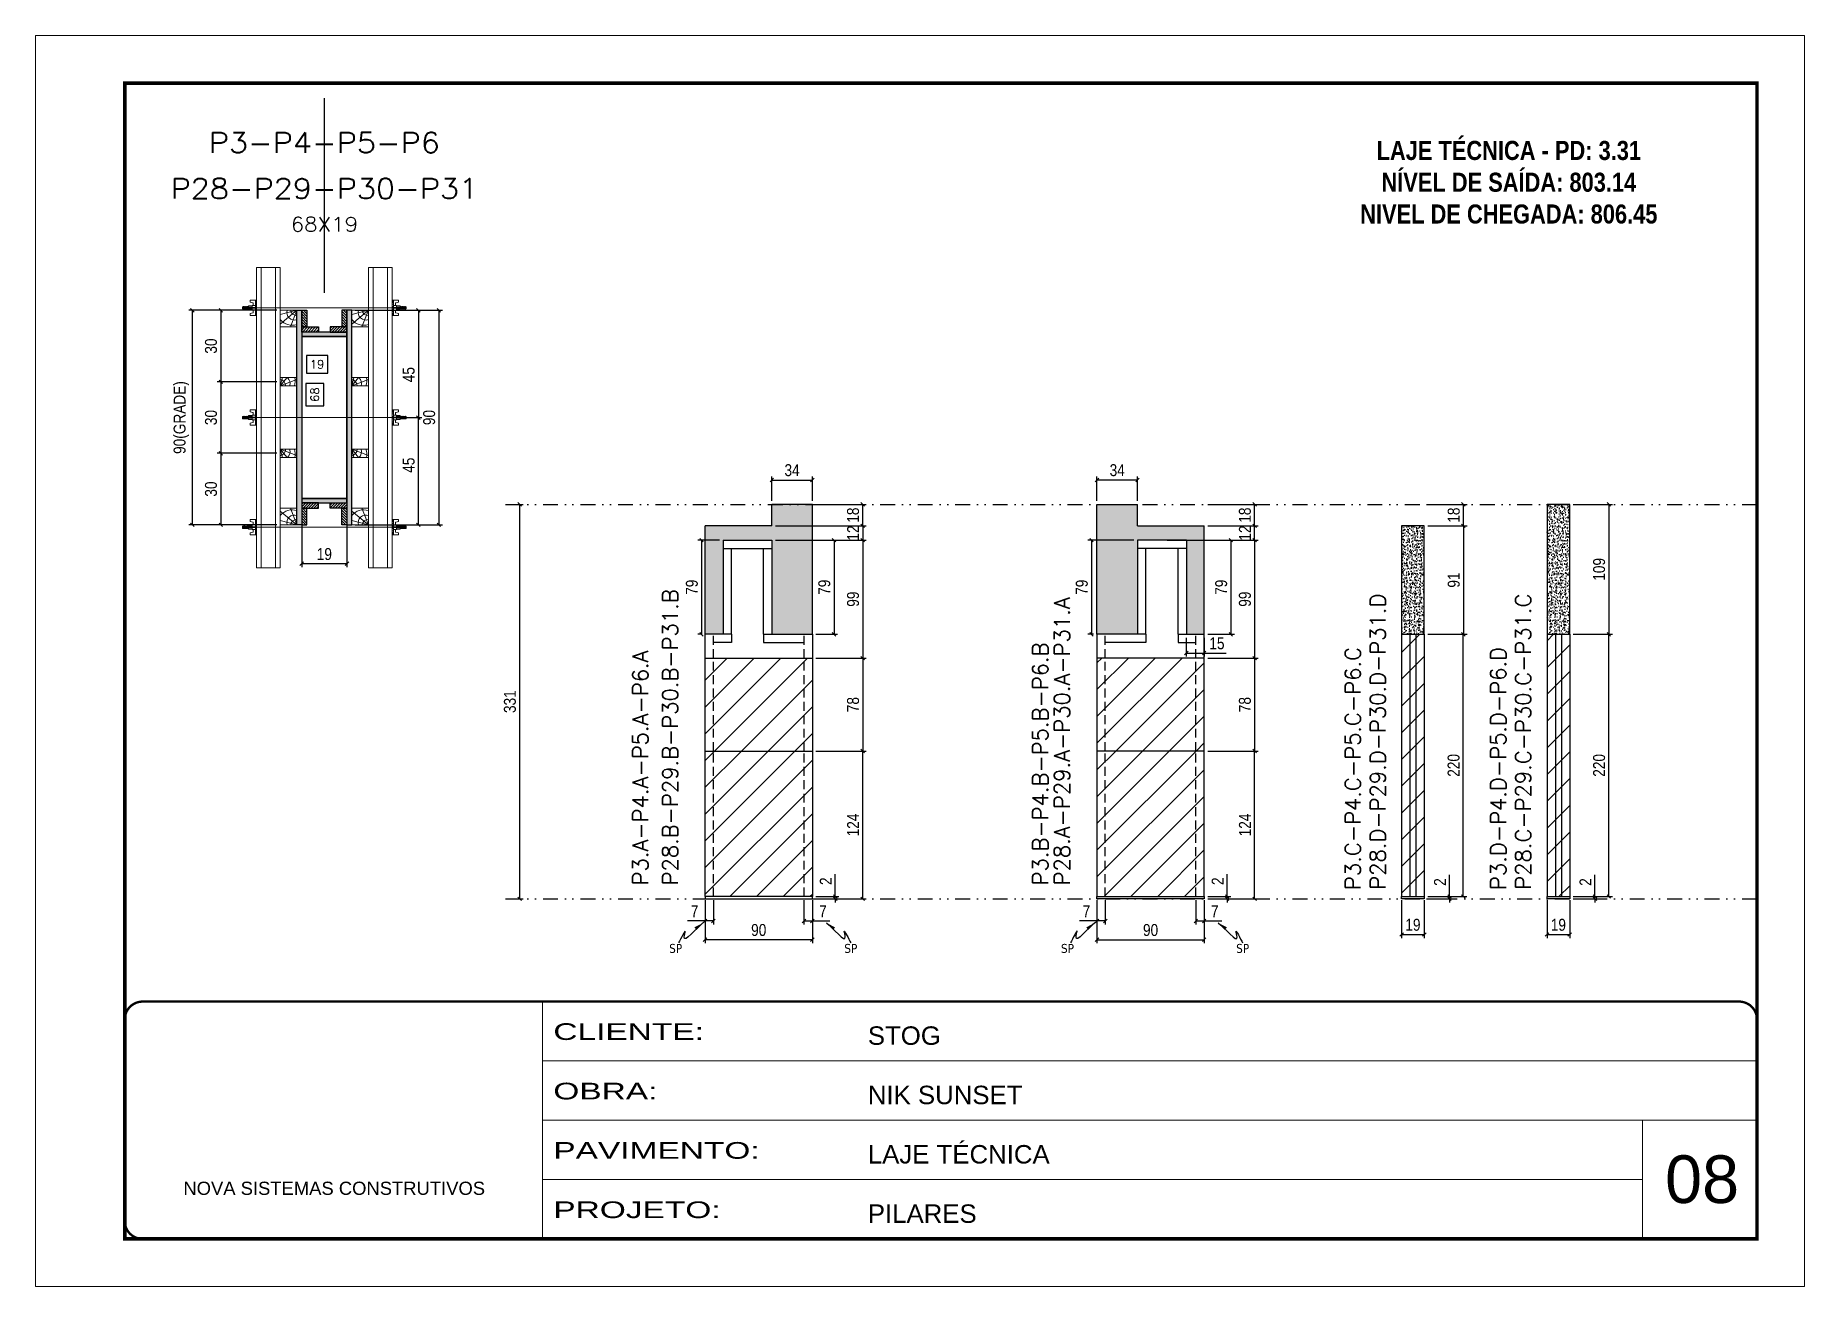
# Model space of a CAD drawing. Extents: x 808 to 7089, y -98 to 17032.
# Drawn here: x 5577 to 7062, y 14834 to 15884 of the extents above; entities that cross this region are included whole.
import ezdxf
from ezdxf.enums import TextEntityAlignment as Align

# ---------------------------------------------------------------- set-up
doc = ezdxf.new("R2010")
doc.units = 0
for name, pattern in [('CONTINUO', [0]), ('DASHED', [0.75, 0.5, -0.25]), ('DIVIDE2', [0.625, 0.25, -0.125, 0, -0.125, 0, -0.125]), ('HIDDEN', [0.375, 0.25, -0.125])]:
    doc.linetypes.add(name, pattern=pattern)
for name, color, linetype, lineweight in [('CARIMBO', 255, 'Continuous', 9), ('Folhas', 255, 'Continuous', 9), ('Hachura', 251, 'Continuous', 9), ('Madeira', 126, 'Continuous', 18), ('Perfil Metálico', 224, 'Continuous', 18), ('REAPROVEITAMENTO', 251, 'Continuous', 9), ('SARRAFO DE PRESSAO', 251, 'DASHED', 9), ('Texto Seção', 7, 'Continuous', 15)]:
    doc.layers.add(name, color=color, linetype=linetype, lineweight=lineweight)
for name, color, linetype in [('CHAPA', 1, 'Continuous'), ('COTA', 241, 'Continuous'), ('Cota Seção (2x)', 241, 'Continuous'), ('MEIO_PONT', 93, 'Continuous'), ('NOMENCLATURA', 7, 'Continuous'), ('Nível', 160, 'Continuous'), ('Painéis', 200, 'Continuous'), ('SARR_2.2x7', 40, 'Continuous'), ('SARRAFO', 251, 'Continuous'), ('Sarrafo de Pressão', 42, 'HIDDEN'), ('texto', 7, 'Continuous'), ('Texto de Titulo', 7, 'Continuous'), ('Texto Qtd Sarr', 242, 'Continuous')]:
    doc.layers.add(name, color=color, linetype=linetype)
doc.styles.add('ARIAL', font='arial.ttf')
doc.styles.add('COTA TECNICA', font='techl___.ttf', dxfattribs={"height": 10})
doc.styles.add('COTA TECNICA 2X', font='techl___.ttf', dxfattribs={"height": 10})
doc.styles.add('COTA TECNICA-50', font='techl___.ttf', dxfattribs={"height": 10})
doc.styles.add('REGUA-120', font='ROMANS.shx', dxfattribs={"height": 15})
doc.styles.add('ROMANC', font='techb___.ttf', dxfattribs={"height": 2.5})
doc.styles.add('ROMANS', font='romans.shx')
doc.styles.get("Standard").update_dxf_attribs({"font": 'arial.ttf'})
doc.styles.add('Tecnologia', font='')
doc.styles.get('Tecnologia').set_extended_font_data('Forgotten Futurist')
doc.dimstyles.new('COTA PAINEL-50', dxfattribs={"dimtxt": 10, "dimasz": 3, "dimexe": 3, "dimexo": 3, "dimgap": 3, "dimtad": 1, "dimdec": 1, "dimzin": 12, "dimdsep": 46, "dimtxsty": 'COTA TECNICA-50', "dimblk1": 'OBLIQUE', "dimblk2": 'OBLIQUE', "dimsah": 1, "dimcen": 0.9, "dimclrd": 4, "dimclre": 4, "dimclrt": 240, "dimadec": 1, "dimazin": 3, "dimtfac": 1, "dimtdec": 1, "dimtmove": 0, "dimatfit": 3, "dimfxl": 1, "dimtolj": 1, "dimtzin": 12, "dimarcsym": 0})
doc.dimstyles.new('PAINEL', dxfattribs={"dimtxt": 10, "dimasz": 3, "dimexe": 3, "dimexo": 3, "dimgap": 3, "dimtad": 1, "dimdec": 1, "dimzin": 12, "dimdsep": 46, "dimtxsty": 'COTA TECNICA', "dimblk1": 'OBLIQUE', "dimblk2": 'OBLIQUE', "dimsah": 1, "dimcen": 0.9, "dimclrd": 4, "dimclre": 4, "dimclrt": 240, "dimadec": 1, "dimazin": 3, "dimtfac": 1, "dimtdec": 1, "dimtmove": 0, "dimatfit": 3, "dimfxl": 1, "dimtolj": 1, "dimtzin": 12, "dimarcsym": 0})
doc.dimstyles.new('SECAO PILAR', dxfattribs={"dimtxt": 10, "dimasz": 3, "dimexe": 3, "dimexo": 3, "dimgap": 3, "dimtad": 1, "dimdec": 1, "dimlfac": 0.5, "dimzin": 12, "dimdsep": 46, "dimtxsty": 'COTA TECNICA 2X', "dimblk1": 'OBLIQUE', "dimblk2": 'OBLIQUE', "dimsah": 1, "dimcen": 0.9, "dimclrd": 256, "dimclre": 256, "dimclrt": 256, "dimadec": 1, "dimazin": 3, "dimtfac": 1, "dimtdec": 1, "dimtmove": 0, "dimatfit": 3, "dimfxl": 1, "dimtolj": 1, "dimtzin": 12, "dimarcsym": 0})
doc.dimstyles.new('SECÇÃO 2', dxfattribs={"dimtxt": 7, "dimasz": 6, "dimexe": 0.18, "dimexo": 2, "dimgap": -4, "dimtad": 3, "dimdec": 1, "dimlfac": 0.5, "dimzin": 12, "dimdsep": 46, "dimtxsty": 'ROMANS', "dimblk": 'ARCHTICK', "dimcen": 0.09, "dimse1": 1, "dimse2": 1, "dimsd1": 1, "dimsd2": 1, "dimclrd": 180, "dimclre": 5, "dimclrt": 1, "dimadec": 0, "dimazin": 3, "dimtfac": 1, "dimtdec": 1, "dimtofl": 0, "dimtmove": 0, "dimatfit": 3, "dimldrblk": 'ARCHTICK', "dimfxl": 1, "dimtolj": 1, "dimtzin": 0, "dimarcsym": 0})
doc.dimstyles.get("Standard").update_dxf_attribs({"dimtxt": 0.18, "dimasz": 0.18, "dimexe": 0.18, "dimexo": 0.0625, "dimgap": 0.09, "dimtad": 0, "dimtih": 1, "dimtoh": 1, "dimdec": 4, "dimzin": 0, "dimdsep": 46, "dimtxsty": 'Standard', "dimcen": 0.09, "dimadec": 0, "dimazin": 0, "dimtfac": 1, "dimtdec": 4, "dimtofl": 0, "dimtmove": 0, "dimatfit": 3, "dimfxl": 1, "dimtolj": 1, "dimtzin": 0, "dimarcsym": 0})
pattern_1 = [(135, (-17091.1836, 24976.1501), (-1.12253202, -1.12253202), [])]
pattern_2 = [(135, (-17091.1836, 24777.1501), (-1.12253202, -1.12253202), [])]
pattern_3 = [(45, (15303.1764, 38383.0064), (-1.12253202, 1.12253202), [])]
pattern_4 = [(45, (15303.1764, 38419.0064), (-1.12253202, 1.12253202), [])]
pattern_5 = [(45, (3170, 1148.575), (-11.22532, 11.22532), [])]

msp = doc.modelspace()

# ---------------------------------------------------------------- texts
at = {"layer": 'CARIMBO', "style": 'ARIAL'}
msp.add_text('08', height=40, dxfattribs=at).set_placement((6944.53, 14904.05))
at = {"layer": 'NOMENCLATURA', "color": 2, "insert": (6813.41, 15822.04), "char_height": 16, "attachment_point": 2, "style": 'ROMANC'}
msp.add_mtext_dynamic_manual_height_columns('\\PLAJE TÉCNICA - PD: 3.31\\PNÍVEL DE SAÍDA: 803.14\\PNIVEL DE CHEGADA: 806.45', width=328.3607, gutter_width=1, heights=[0], dxfattribs=at)
at = {"layer": 'texto', "color": 0, "char_height": 7.5, "attachment_point": 5}
for insert in [(6114.07, 15117.64), (6261.09, 15117.64), (6442.95, 15117.64), (6589.97, 15117.64)]:
    msp.add_mtext('{\\fTahoma|b0|i0|c0|p34;\\C4;SP}', dxfattribs=dict(at, insert=insert))
at = {"layer": 'Texto Seção', "char_height": 13, "width": 285.3299, "attachment_point": 7, "rotation": 90, "style": 'REGUA-120'}
for s, insert in [('P28.B-P29.B-P30.B-P31.B', (6115.97, 15170.57)), ('P28.A-P29.A-P30.A-P31.A', (6444.85, 15170.57)), ('P28.D-P29.D-P30.D-P31.D', (6709.89, 15166.97)), ('P28.C-P29.C-P30.C-P31.C', (6831.97, 15166.97)), ('P3.B-P4.B-P5.B-P6.B', (6426.64, 15170.57)), ('P3.A-P4.A-P5.A-P6.A', (6090.97, 15170.57)), ('P3.C-P4.C-P5.C-P6.C', (6688.96, 15166.73)), ('P3.D-P4.D-P5.D-P6.D', (6811.04, 15166.73))]:
    msp.add_mtext(s, dxfattribs=dict(at, insert=insert))

# ---------------------------------------------------------------- blocks, each defined once
blk = doc.blocks.new('9999999999')
at = {"color": 30, "linetype": 'CONTINUO'}
for p, q in [((98564.6, 34230.2), (98564.6, 34429.4)), ((98564.6, 34379.6), (99584, 34379.6)), ((98564.6, 34329.8), (99488, 34329.8)), ((99584, 34329.8), (99488, 34329.8)), ((99488, 34329.8), (99488, 34230.2)), ((98564.6, 34280), (99488, 34280))]:
    blk.add_line(p, q, dxfattribs=at)
at = {"color": 30, "linetype": 'CONTINUO', "const_width": 2}
blk.add_lwpolyline([(99584, 34230.2), (99584, 34414.4, 0.414214), (99569, 34429.4), (98229, 34429.4, 0.414214), (98214, 34414.4), (98214, 34245.2, 0.414214), (98229, 34230.2), (99584, 34230.2)], format="xyb", dxfattribs=at)
at = {"layer": 'Folhas'}
blk.add_lwpolyline([(98139, 34190.2), (99624, 34190.2), (99624, 35240.2), (98139, 35240.2)], close=True, dxfattribs=at)
at = {"layer": 'Folhas', "color": 30, "const_width": 3}
blk.add_lwpolyline([(98214, 34230.2), (99584, 34230.2), (99584, 35200.2), (98214, 35200.2)], close=True, dxfattribs=at)
at = {"color": 7, "linetype": 'Continuous', "ltscale": 5, "style": 'ARIAL'}
for s, height, p in [('STOG', 15.48, (98837.7, 34393.1)), ('NIK SUNSET', 15.48, (98837.7, 34343.3)), ('LAJE TÉCNICA', 15.483, (98837.7, 34293.5)), ('NOVA SISTEMAS CONSTRUTIVOS', 11.059, (98263.2, 34267.2)), ('PILARES', 15.48, (98837.7, 34243.7))]:
    blk.add_text(s, height=height, dxfattribs=at).set_placement(p)
at = {"layer": 'Folhas', "color": 7, "style": 'Tecnologia', "width": 1.5}
for s, p in [('CLIENTE:', (98573.7, 34397.2)), ('OBRA:', (98573.7, 34347.3)), ('PAVIMENTO:', (98573.7, 34297.5)), ('PROJETO:', (98573.7, 34247.7))]:
    blk.add_text(s, height=14, dxfattribs=at).set_placement(p)
blk = doc.blocks.new('titulo1')
at = {"layer": 'Defpoints', "color": 252, "linetype": 'HIDDEN', "ltscale": 2}
blk.add_line((0, 0), (0, 125), dxfattribs=at)
at = {"layer": 'Defpoints', "style": 'ROMANS', "oblique": 15}
blk.add_attdef('FOLHA', text='', height=10, dxfattribs=at).set_placement((0, 15.6), align=Align.MIDDLE_CENTER)
at = {"layer": 'Texto Qtd Sarr', "color": 3, "style": 'ROMANS', "oblique": 15}
for tag, height, p in [('TITULO', 17, (0, 71.4)), ('SEÇÃO', 12, (0, 41.5))]:
    blk.add_attdef(tag, text='', height=height, dxfattribs=at).set_placement(p, align=Align.MIDDLE_CENTER)
blk = doc.blocks.new('*D52')
at = {"layer": 'Cota Seção (2x)', "color": 180, "lineweight": -2, "transparency": 16777216}
for p, q in [((5818.7, 15591.9), (5803.7, 15591.9)), ((5803.7, 15591.9), (5803.7, 15572.9)), ((5818.7, 15572.9), (5818.7, 15591.9)), ((5803.7, 15572.9), (5818.7, 15572.9))]:
    blk.add_line(p, q, dxfattribs=at)
at = {"layer": 'Defpoints', "color": 0, "transparency": 16777216}
for p in [(5800.2, 15631.2), (5800.2, 15495.2), (5822.7, 15495.2)]:
    blk.add_point(p, dxfattribs=at)
at = {"layer": 'Cota Seção (2x)', "color": 1, "transparency": 16777216, "insert": (5811.2, 15582.4), "char_height": 7, "attachment_point": 5, "rotation": 90, "style": 'ROMANS'}
blk.add_mtext('\\A1;68', dxfattribs=at)
blk = doc.blocks.new('_ArchTick')
at = {"color": 0, "linetype": 'ByBlock', "const_width": 0.15}
blk.add_lwpolyline([(-0.5, -0.5), (0.5, 0.5)], dxfattribs=at)
blk = doc.blocks.new('*D53')
at = {"layer": 'Cota Seção (2x)', "color": 180, "lineweight": -2, "transparency": 16777216}
for p, q in [((5822.1, 15615.4), (5804.1, 15615.4)), ((5804.1, 15615.4), (5804.1, 15600.4)), ((5822.1, 15600.4), (5822.1, 15615.4)), ((5804.1, 15600.4), (5822.1, 15600.4))]:
    blk.add_line(p, q, dxfattribs=at)
at = {"layer": 'Defpoints', "color": 0, "transparency": 16777216}
for p in [(5800.2, 15631.2), (5838.2, 15631.2), (5838.2, 15596.4)]:
    blk.add_point(p, dxfattribs=at)
at = {"layer": 'Cota Seção (2x)', "color": 1, "transparency": 16777216, "insert": (5813.1, 15607.9), "char_height": 7, "attachment_point": 5, "style": 'ROMANS'}
blk.add_mtext('\\A1;19', dxfattribs=at)
blk = doc.blocks.new('_Oblique')
at = {"color": 0, "linetype": 'ByBlock', "lineweight": -2}
blk.add_line((-0.5, -0.5), (0.5, 0.5), dxfattribs=at)
blk = doc.blocks.new('*D61')
at = {"layer": 'Cota Seção (2x)', "lineweight": -2, "transparency": 16777216}
for p, q in [((5800.2, 15488.6), (5800.2, 15437.6)), ((5838.2, 15488.6), (5838.2, 15437.6)), ((5800.2, 15440.6), (5838.2, 15440.6))]:
    blk.add_line(p, q, dxfattribs=at)
at = {"layer": 'Defpoints', "color": 0, "transparency": 16777216}
for p in [(5800.2, 15491.6), (5838.2, 15491.6), (5838.2, 15440.6)]:
    blk.add_point(p, dxfattribs=at)
at = {"layer": 'Cota Seção (2x)', "lineweight": -2, "transparency": 16777216, "xscale": 3, "yscale": 3, "zscale": 3, "rotation": 180}
blk.add_blockref('_Oblique', (5800.2, 15440.6), dxfattribs=at)
at = {"layer": 'Cota Seção (2x)', "lineweight": -2, "transparency": 16777216, "xscale": 3, "yscale": 3, "zscale": 3}
blk.add_blockref('_Oblique', (5838.2, 15440.6), dxfattribs=at)
at = {"layer": 'Cota Seção (2x)', "transparency": 16777216, "insert": (5819.2, 15448.6), "char_height": 10, "attachment_point": 5, "style": 'COTA TECNICA 2X'}
blk.add_mtext('\\A1;19', dxfattribs=at)
blk = doc.blocks.new('*D54')
at = {"layer": 'Cota Seção (2x)', "lineweight": -2, "transparency": 16777216}
for p, q in [((5779.2, 15653.2), (5705.4, 15653.2)), ((5708.4, 15653.2), (5708.4, 15473.2)), ((5779.2, 15473.2), (5705.4, 15473.2))]:
    blk.add_line(p, q, dxfattribs=at)
at = {"layer": 'Defpoints', "color": 0, "transparency": 16777216}
for p in [(5782.2, 15653.2), (5708.4, 15473.2), (5782.2, 15473.2)]:
    blk.add_point(p, dxfattribs=at)
at = {"layer": 'Cota Seção (2x)', "lineweight": -2, "transparency": 16777216, "xscale": 3, "yscale": 3, "zscale": 3}
for p, rotation in [((5708.4, 15653.2), 90), ((5708.4, 15473.2), 270)]:
    blk.add_blockref('_Oblique', p, dxfattribs=dict(at, rotation=rotation))
at = {"layer": 'Cota Seção (2x)', "transparency": 16777216, "insert": (5699.2, 15563.2), "char_height": 10, "attachment_point": 5, "rotation": 90, "style": 'COTA TECNICA 2X'}
blk.add_mtext('\\A1;90(GRADE)', dxfattribs=at)
blk = doc.blocks.new('*D55')
at = {"layer": 'Cota Seção (2x)', "lineweight": -2, "transparency": 16777216}
for p, q in [((5779.2, 15533.2), (5729.3, 15533.2)), ((5732.3, 15533.2), (5732.3, 15473.2)), ((5779.2, 15473.2), (5729.3, 15473.2))]:
    blk.add_line(p, q, dxfattribs=at)
at = {"layer": 'Defpoints', "color": 0, "transparency": 16777216}
for p in [(5782.2, 15533.2), (5732.3, 15473.2), (5782.2, 15473.2)]:
    blk.add_point(p, dxfattribs=at)
at = {"layer": 'Cota Seção (2x)', "lineweight": -2, "transparency": 16777216, "xscale": 3, "yscale": 3, "zscale": 3}
for p, rotation in [((5732.3, 15533.2), 90), ((5732.3, 15473.2), 270)]:
    blk.add_blockref('_Oblique', p, dxfattribs=dict(at, rotation=rotation))
at = {"layer": 'Cota Seção (2x)', "transparency": 16777216, "insert": (5724.1, 15503.2), "char_height": 10, "attachment_point": 5, "rotation": 90, "style": 'COTA TECNICA 2X'}
blk.add_mtext('\\A1;30', dxfattribs=at)
blk = doc.blocks.new('*D56')
at = {"layer": 'Cota Seção (2x)', "lineweight": -2, "transparency": 16777216}
for p, q in [((5779.2, 15653.2), (5729.3, 15653.2)), ((5732.3, 15653.2), (5732.3, 15593.2)), ((5779.2, 15593.2), (5729.3, 15593.2))]:
    blk.add_line(p, q, dxfattribs=at)
at = {"layer": 'Defpoints', "color": 0, "transparency": 16777216}
for p in [(5782.2, 15653.2), (5732.3, 15593.2), (5782.2, 15593.2)]:
    blk.add_point(p, dxfattribs=at)
at = {"layer": 'Cota Seção (2x)', "lineweight": -2, "transparency": 16777216, "xscale": 3, "yscale": 3, "zscale": 3}
for p, rotation in [((5732.3, 15653.2), 90), ((5732.3, 15593.2), 270)]:
    blk.add_blockref('_Oblique', p, dxfattribs=dict(at, rotation=rotation))
at = {"layer": 'Cota Seção (2x)', "transparency": 16777216, "insert": (5724.1, 15623.2), "char_height": 10, "attachment_point": 5, "rotation": 90, "style": 'COTA TECNICA 2X'}
blk.add_mtext('\\A1;30', dxfattribs=at)
blk = doc.blocks.new('*D57')
at = {"layer": 'Cota Seção (2x)', "lineweight": -2, "transparency": 16777216}
for p, q in [((5779.2, 15593.2), (5729.3, 15593.2)), ((5732.3, 15593.2), (5732.3, 15533.2)), ((5779.2, 15533.2), (5729.3, 15533.2))]:
    blk.add_line(p, q, dxfattribs=at)
at = {"layer": 'Defpoints', "color": 0, "transparency": 16777216}
for p in [(5782.2, 15593.2), (5732.3, 15533.2), (5782.2, 15533.2)]:
    blk.add_point(p, dxfattribs=at)
at = {"layer": 'Cota Seção (2x)', "lineweight": -2, "transparency": 16777216, "xscale": 3, "yscale": 3, "zscale": 3}
for p, rotation in [((5732.3, 15593.2), 90), ((5732.3, 15533.2), 270)]:
    blk.add_blockref('_Oblique', p, dxfattribs=dict(at, rotation=rotation))
at = {"layer": 'Cota Seção (2x)', "transparency": 16777216, "insert": (5724.1, 15563.2), "char_height": 10, "attachment_point": 5, "rotation": 90, "style": 'COTA TECNICA 2X'}
blk.add_mtext('\\A1;30', dxfattribs=at)
blk = doc.blocks.new('*D58')
at = {"layer": 'Cota Seção (2x)', "lineweight": -2, "transparency": 16777216}
for p, q in [((5845.2, 15653.2), (5918.3, 15653.2)), ((5915.3, 15653.2), (5915.3, 15473.2)), ((5845.2, 15473.2), (5918.3, 15473.2))]:
    blk.add_line(p, q, dxfattribs=at)
at = {"layer": 'Defpoints', "color": 0, "transparency": 16777216}
for p in [(5842.2, 15653.2), (5842.2, 15473.2), (5915.3, 15473.2)]:
    blk.add_point(p, dxfattribs=at)
at = {"layer": 'Cota Seção (2x)', "lineweight": -2, "transparency": 16777216, "xscale": 3, "yscale": 3, "zscale": 3}
for p, rotation in [((5915.3, 15653.2), 90), ((5915.3, 15473.2), 270)]:
    blk.add_blockref('_Oblique', p, dxfattribs=dict(at, rotation=rotation))
at = {"layer": 'Cota Seção (2x)', "transparency": 16777216, "insert": (5907.2, 15563.2), "char_height": 10, "attachment_point": 5, "rotation": 90, "style": 'COTA TECNICA 2X'}
blk.add_mtext('\\A1;90', dxfattribs=at)
blk = doc.blocks.new('*D59')
at = {"layer": 'Cota Seção (2x)', "lineweight": -2, "transparency": 16777216}
for p, q in [((5879.2, 15653.2), (5901.1, 15653.2)), ((5898.1, 15653.2), (5898.1, 15563.2)), ((5879.2, 15563.2), (5901.1, 15563.2))]:
    blk.add_line(p, q, dxfattribs=at)
at = {"layer": 'Defpoints', "color": 0, "transparency": 16777216}
for p in [(5876.2, 15653.2), (5876.2, 15563.2), (5898.1, 15563.2)]:
    blk.add_point(p, dxfattribs=at)
at = {"layer": 'Cota Seção (2x)', "lineweight": -2, "transparency": 16777216, "xscale": 3, "yscale": 3, "zscale": 3}
for p, rotation in [((5898.1, 15653.2), 90), ((5898.1, 15563.2), 270)]:
    blk.add_blockref('_Oblique', p, dxfattribs=dict(at, rotation=rotation))
at = {"layer": 'Cota Seção (2x)', "transparency": 16777216, "insert": (5890, 15599.2), "char_height": 10, "attachment_point": 5, "rotation": 90, "style": 'COTA TECNICA 2X'}
blk.add_mtext('\\A1;45', dxfattribs=at)
blk = doc.blocks.new('*D60')
at = {"layer": 'Cota Seção (2x)', "lineweight": -2, "transparency": 16777216}
for p, q in [((5879.2, 15563.2), (5901.1, 15563.2)), ((5898.1, 15473.2), (5898.1, 15563.2)), ((5879.2, 15473.2), (5901.1, 15473.2))]:
    blk.add_line(p, q, dxfattribs=at)
at = {"layer": 'Defpoints', "color": 0, "transparency": 16777216}
for p in [(5876.2, 15563.2), (5898.1, 15563.2), (5876.2, 15473.2)]:
    blk.add_point(p, dxfattribs=at)
at = {"layer": 'Cota Seção (2x)', "lineweight": -2, "transparency": 16777216, "xscale": 3, "yscale": 3, "zscale": 3}
for p, rotation in [((5898.1, 15563.2), 90), ((5898.1, 15473.2), 270)]:
    blk.add_blockref('_Oblique', p, dxfattribs=dict(at, rotation=rotation))
at = {"layer": 'Cota Seção (2x)', "transparency": 16777216, "insert": (5890, 15523.2), "char_height": 10, "attachment_point": 5, "rotation": 90, "style": 'COTA TECNICA 2X'}
blk.add_mtext('\\A1;45', dxfattribs=at)
blk = doc.blocks.new('C')
at = {"layer": 'Hachura', "color": 0}
for p, q in [((0, 3.22), (0, -3.22)), ((0.45, 3.22), (0, 3.22)), ((0.46, 3.16), (0, 3.16)), ((0.46, 3.05), (0, 3.05)), ((0.46, 2.88), (0, 2.88)), ((0, 2.75), (0, -1.16)), ((0.46, 2.65), (0, 2.65)), ((0.46, 2.23), (0, 2.23)), ((0.46, 1.51), (0, 1.51)), ((0.39, 0.49), (0.17, 0.49)), ((0.45, -3.23), (0.45, 3.22)), ((0.45, 3.22), (2.58, 3.22)), ((1.74, 0.97), (0.45, 0.97)), ((1.45, 0.1), (0.45, 0.1)), ((1.35, 1.94), (1.35, 0.96)), ((2.58, 2.39), (1.47, 2.09)), ((1.74, -0.97), (1.74, 0.97)), ((1.74, 0.97), (1.74, 0.84)), ((1.74, 0.97), (1.74, 0.84)), ((1.74, 0.84), (3.35, 0.84)), ((3.35, 0.45), (1.74, 0.45)), ((2.58, 3.22), (2.58, 2.39)), ((3.32, 0.84), (3.32, -0.84)), ((3.35, 0.84), (3.35, -0.84)), ((3.68, 0.45), (3.35, 0.45)), ((3.84, -0.52), (3.35, 0.45)), ((3.35, 0.06), (3.67, -0.57)), ((3.68, 0.45), (4.16, -0.52)), ((3.72, 0.5), (4.25, -0.57)), ((4.37, -0.55), (3.83, 0.53)), ((4.15, 0.45), (3.93, 0.45)), ((4.42, -0.52), (3.93, 0.45)), ((4.15, 0.45), (4.26, 0.45)), ((4.26, 0.45), (4.74, -0.52)), ((4.3, 0.5), (4.83, -0.57)), ((4.95, -0.55), (4.41, 0.53)), ((4.51, 0.45), (4.84, 0.45)), ((5, -0.52), (4.51, 0.45)), ((4.84, 0.45), (5.32, -0.52)), ((4.88, 0.5), (5.41, -0.57)), ((5.53, -0.55), (4.99, 0.53)), ((5.58, -0.52), (5.09, 0.45)), ((5.42, 0.45), (5.09, 0.45)), ((5.58, -0.52), (5.09, 0.45)), ((5.42, 0.45), (5.74, -0.19)), ((5.46, 0.5), (5.74, -0.07)), ((5.74, 0.19), (5.57, 0.53)), ((5.74, 0.32), (5.68, 0.45)), ((5.68, 0.45), (5.74, 0.45)), ((5.74, 0.45), (5.9, 0.29)), ((5.74, 0.45), (5.74, -0.52)), ((5.9, -0.36), (5.9, 0.29)), ((0.45, 0), (0, 0)), ((0.46, -1.52), (0, -1.52)), ((0.46, -2.23), (0, -2.23)), ((0.46, -2.65), (0, -2.65)), ((0.46, -2.88), (0, -2.88)), ((0.46, -3.05), (0, -3.05)), ((0.46, -3.16), (0, -3.16)), ((0, -3.22), (2.57, -3.22)), ((0.08, -0.48), (0.29, -0.48)), ((0.29, -0.48), (0.4, -0.48)), ((0.45, 0), (0.45, -0.97)), ((0.45, -0.16), (1.45, -0.16)), ((0.45, -0.65), (0.45, -0.32)), ((0.45, -3.23), (0.45, -0.65)), ((0.45, -0.97), (1.74, -0.97)), ((1.35, -1.94), (1.35, -0.97)), ((2.58, -2.39), (1.47, -2.1)), ((3.35, -0.32), (1.74, -0.32)), ((3.35, -0.84), (1.74, -0.84)), ((2.58, -3.23), (2.58, -2.39)), ((3.35, -0.07), (3.58, -0.52)), ((3.35, -0.52), (3.58, -0.52)), ((3.84, -0.52), (4.16, -0.52)), ((4.42, -0.52), (4.74, -0.52)), ((4.63, -0.52), (4.74, -0.52)), ((5, -0.52), (5.32, -0.52)), ((5.58, -0.52), (5.74, -0.52)), ((5.74, -0.52), (5.9, -0.36)), ((5.74, -0.52), (5.74, -0.52))]:
    blk.add_line(p, q, dxfattribs=at)
for centre, radius, start, end in [((1.52, 1.94), 0.161, 104.74356, 180), ((1.44, -0.03), 0.129, 272.69497, 87.30503), ((3.81, 0.39), 0.143, 25.56881, 154.43119), ((4.39, 0.39), 0.143, 25.56881, 154.43119), ((4.97, 0.39), 0.143, 25.56881, 154.43119), ((5.55, 0.39), 0.143, 25.56881, 154.43119), ((0.17, -0.37), 0.174, 221.74404, 317.85924), ((1.52, -1.94), 0.161, 180, 255.25644), ((3.71, -0.4), 0.174, 222.14076, 318.25596), ((4.29, -0.4), 0.174, 222.14076, 318.25596), ((4.87, -0.4), 0.174, 222.14076, 318.25596), ((5.45, -0.4), 0.174, 222.14076, 318.25596), ((5.61, -0.4), 0.174, 317.85924, 318.25596)]:
    blk.add_arc(centre, radius, start, end, dxfattribs=at)
blk = doc.blocks.new('PONTALETE')
at = {"layer": 'Madeira'}
for q in [(2.71, 7), (7, 5.76), (7, 1.74)]:
    blk.add_line((0, 0), q, dxfattribs=at)
blk.add_lwpolyline([(0, 0), (7, 0), (7, 7), (0, 7)], close=True, dxfattribs=at)
for centre, radius, start, end in [((2.04, 0.06), 6.23, 37.28179, 109.09128), ((1.09, 0.9), 3.19, 343.60304, 109.98471), ((-0.21, -0.78), 3.09, 14.63219, 86.0383)]:
    blk.add_arc(centre, radius, start, end, dxfattribs=at)
blk = doc.blocks.new('MEIO PONTALETE')
at = {"layer": 'Madeira'}
for q in [(2.71, 7), (3.5, 2.88), (3.5, 0.87)]:
    blk.add_line((0, 0), q, dxfattribs=at)
blk.add_lwpolyline([(0, 0), (3.5, 0), (3.5, 7), (0, 7)], close=True, dxfattribs=at)
for centre, radius, start, end in [((2.04, 0.06), 6.23, 76.44987, 109.09128), ((1.09, 0.9), 3.19, 40.90626, 109.98471), ((-0.21, -0.78), 3.09, 14.63219, 86.0383)]:
    blk.add_arc(centre, radius, start, end, dxfattribs=at)
blk = doc.blocks.new('*D94')
at = {"layer": 'COTA', "color": 4, "lineweight": -2, "transparency": 16777216}
for p, q in [((5974.3, 15490.3), (5986.2, 15490.3)), ((5983.2, 15159.3), (5983.2, 15490.3)), ((5974.3, 15159.3), (5986.2, 15159.3))]:
    blk.add_line(p, q, dxfattribs=at)
at = {"layer": 'Defpoints', "color": 0, "transparency": 16777216}
for p in [(5971.3, 15490.3), (5983.2, 15490.3), (5971.3, 15159.3)]:
    blk.add_point(p, dxfattribs=at)
at = {"layer": 'COTA', "color": 4, "lineweight": -2, "transparency": 16777216, "xscale": 3, "yscale": 3, "zscale": 3}
for p, rotation in [((5983.2, 15490.3), 90), ((5983.2, 15159.3), 270)]:
    blk.add_blockref('_Oblique', p, dxfattribs=dict(at, rotation=rotation))
at = {"layer": 'COTA', "color": 240, "transparency": 16777216, "insert": (5975, 15324.8), "char_height": 10, "attachment_point": 5, "rotation": 90, "style": 'COTA TECNICA-50'}
blk.add_mtext('\\A1;331', dxfattribs=at)
blk = doc.blocks.new('*D62')
at = {"layer": 'COTA', "color": 4, "lineweight": -2, "transparency": 16777216}
for p, q in [((6138.8, 15158.3), (6138.8, 15122)), ((6228.8, 15158.3), (6228.8, 15122)), ((6228.8, 15125), (6138.8, 15125))]:
    blk.add_line(p, q, dxfattribs=at)
at = {"layer": 'Defpoints', "color": 0, "transparency": 16777216}
for p in [(6138.8, 15161.3), (6228.8, 15161.3), (6138.8, 15125)]:
    blk.add_point(p, dxfattribs=at)
at = {"layer": 'COTA', "color": 4, "lineweight": -2, "transparency": 16777216, "xscale": 3, "yscale": 3, "zscale": 3, "rotation": 180}
blk.add_blockref('_Oblique', (6138.8, 15125), dxfattribs=at)
at = {"layer": 'COTA', "color": 4, "lineweight": -2, "transparency": 16777216, "xscale": 3, "yscale": 3, "zscale": 3}
blk.add_blockref('_Oblique', (6228.8, 15125), dxfattribs=at)
at = {"layer": 'COTA', "color": 240, "transparency": 16777216, "insert": (6183.8, 15133.1), "char_height": 10, "attachment_point": 5, "style": 'COTA TECNICA'}
blk.add_mtext('\\A1;90', dxfattribs=at)
blk = doc.blocks.new('*D63')
at = {"layer": 'COTA', "color": 4, "lineweight": -2, "transparency": 16777216}
for p, q in [((6221.8, 15158.3), (6221.8, 15137.8)), ((6228.8, 15156.3), (6228.8, 15137.8)), ((6221.8, 15140.8), (6228.8, 15140.8)), ((6228.8, 15140.8), (6243.6, 15140.8))]:
    blk.add_line(p, q, dxfattribs=at)
at = {"layer": 'Defpoints', "color": 0, "transparency": 16777216}
for p in [(6221.8, 15161.3), (6228.8, 15159.3), (6228.8, 15140.8)]:
    blk.add_point(p, dxfattribs=at)
at = {"layer": 'COTA', "color": 4, "lineweight": -2, "transparency": 16777216, "xscale": 3, "yscale": 3, "zscale": 3, "rotation": 180}
blk.add_blockref('_Oblique', (6221.8, 15140.8), dxfattribs=at)
at = {"layer": 'COTA', "color": 4, "lineweight": -2, "transparency": 16777216, "xscale": 3, "yscale": 3, "zscale": 3}
blk.add_blockref('_Oblique', (6228.8, 15140.8), dxfattribs=at)
at = {"layer": 'COTA', "color": 240, "transparency": 16777216, "insert": (6237.7, 15148.9), "char_height": 10, "attachment_point": 5, "style": 'COTA TECNICA-50'}
blk.add_mtext('\\A1;7', dxfattribs=at)
blk = doc.blocks.new('*D64')
at = {"layer": 'COTA', "color": 4, "lineweight": -2, "transparency": 16777216}
for p, q in [((6138.8, 15156.3), (6138.8, 15137.8)), ((6145.8, 15158.3), (6145.8, 15137.8)), ((6138.8, 15140.8), (6124.1, 15140.8)), ((6145.8, 15140.8), (6138.8, 15140.8))]:
    blk.add_line(p, q, dxfattribs=at)
at = {"layer": 'Defpoints', "color": 0, "transparency": 16777216}
for p in [(6138.8, 15159.3), (6145.8, 15161.3), (6138.8, 15140.8)]:
    blk.add_point(p, dxfattribs=at)
at = {"layer": 'COTA', "color": 4, "lineweight": -2, "transparency": 16777216, "xscale": 3, "yscale": 3, "zscale": 3, "rotation": 180}
blk.add_blockref('_Oblique', (6138.8, 15140.8), dxfattribs=at)
at = {"layer": 'COTA', "color": 4, "lineweight": -2, "transparency": 16777216, "xscale": 3, "yscale": 3, "zscale": 3}
blk.add_blockref('_Oblique', (6145.8, 15140.8), dxfattribs=at)
at = {"layer": 'COTA', "color": 240, "transparency": 16777216, "insert": (6130, 15148.9), "char_height": 10, "attachment_point": 5, "style": 'COTA TECNICA-50'}
blk.add_mtext('\\A1;7', dxfattribs=at)
blk = doc.blocks.new('*D65')
at = {"layer": 'COTA', "color": 4, "linetype": 'ByBlock', "lineweight": -2, "transparency": 16777216}
for p, q in [((6231.8, 15283.3), (6274.1, 15283.3)), ((6271.1, 15159.3), (6271.1, 15283.3)), ((6231.8, 15159.3), (6274.1, 15159.3))]:
    blk.add_line(p, q, dxfattribs=at)
at = {"layer": 'Defpoints', "color": 0, "linetype": 'ByBlock', "transparency": 16777216}
for p in [(6228.8, 15283.3), (6271.1, 15283.3), (6228.8, 15159.3)]:
    blk.add_point(p, dxfattribs=at)
at = {"layer": 'COTA', "color": 4, "linetype": 'ByBlock', "lineweight": -2, "transparency": 16777216, "xscale": 3, "yscale": 3, "zscale": 3}
for p, rotation in [((6271.1, 15283.3), 90), ((6271.1, 15159.3), 270)]:
    blk.add_blockref('_Oblique', p, dxfattribs=dict(at, rotation=rotation))
at = {"layer": 'COTA', "color": 240, "linetype": 'ByBlock', "transparency": 16777216, "insert": (6263, 15221.3), "char_height": 10, "attachment_point": 5, "rotation": 90, "style": 'COTA TECNICA'}
blk.add_mtext('\\A1;124', dxfattribs=at)
blk = doc.blocks.new('*D66')
at = {"layer": 'COTA', "color": 4, "lineweight": -2, "transparency": 16777216}
for p, q in [((6248.1, 15161.3), (6248.1, 15180.1)), ((6231.8, 15161.3), (6251.1, 15161.3)), ((6231.8, 15159.3), (6251.1, 15159.3)), ((6248.1, 15159.3), (6248.1, 15161.3)), ((6248.1, 15159.3), (6248.1, 15156.3))]:
    blk.add_line(p, q, dxfattribs=at)
at = {"layer": 'Defpoints', "color": 0, "transparency": 16777216}
for p in [(6228.8, 15161.3), (6228.8, 15159.3), (6248.1, 15159.3)]:
    blk.add_point(p, dxfattribs=at)
at = {"layer": 'COTA', "color": 4, "lineweight": -2, "transparency": 16777216, "xscale": 3, "yscale": 3, "zscale": 3}
for p, rotation in [((6248.1, 15161.3), 270), ((6248.1, 15159.3), 90)]:
    blk.add_blockref('_Oblique', p, dxfattribs=dict(at, rotation=rotation))
at = {"layer": 'COTA', "color": 240, "transparency": 16777216, "insert": (6240.1, 15174.1), "char_height": 10, "attachment_point": 5, "rotation": 90, "style": 'COTA TECNICA-50'}
blk.add_mtext('\\A1;2', dxfattribs=at)
blk = doc.blocks.new('*D67')
at = {"layer": 'COTA', "color": 4, "linetype": 'ByBlock', "lineweight": -2, "transparency": 16777216}
for p, q in [((6231.8, 15283.3), (6274.1, 15283.3)), ((6271.1, 15159.3), (6271.1, 15283.3)), ((6231.8, 15159.3), (6274.1, 15159.3))]:
    blk.add_line(p, q, dxfattribs=at)
at = {"layer": 'Defpoints', "color": 0, "linetype": 'ByBlock', "transparency": 16777216}
for p in [(6228.8, 15283.3), (6271.1, 15283.3), (6228.8, 15159.3)]:
    blk.add_point(p, dxfattribs=at)
at = {"layer": 'COTA', "color": 4, "linetype": 'ByBlock', "lineweight": -2, "transparency": 16777216, "xscale": 3, "yscale": 3, "zscale": 3}
for p, rotation in [((6271.1, 15283.3), 90), ((6271.1, 15159.3), 270)]:
    blk.add_blockref('_Oblique', p, dxfattribs=dict(at, rotation=rotation))
at = {"layer": 'COTA', "color": 240, "linetype": 'ByBlock', "transparency": 16777216, "insert": (6263, 15221.3), "char_height": 10, "attachment_point": 5, "rotation": 90, "style": 'COTA TECNICA'}
blk.add_mtext('\\A1;124', dxfattribs=at)
blk = doc.blocks.new('*D68')
at = {"layer": 'COTA', "color": 4, "lineweight": -2, "transparency": 16777216}
for p, q in [((6723.4, 15158.3), (6723.4, 15126.4)), ((6742.4, 15158.3), (6742.4, 15126.4)), ((6723.4, 15129.4), (6742.4, 15129.4))]:
    blk.add_line(p, q, dxfattribs=at)
at = {"layer": 'Defpoints', "color": 0, "transparency": 16777216}
for p in [(6723.4, 15161.3), (6742.4, 15161.3), (6742.4, 15129.4)]:
    blk.add_point(p, dxfattribs=at)
at = {"layer": 'COTA', "color": 4, "lineweight": -2, "transparency": 16777216, "xscale": 3, "yscale": 3, "zscale": 3, "rotation": 180}
blk.add_blockref('_Oblique', (6723.4, 15129.4), dxfattribs=at)
at = {"layer": 'COTA', "color": 4, "lineweight": -2, "transparency": 16777216, "xscale": 3, "yscale": 3, "zscale": 3}
blk.add_blockref('_Oblique', (6742.4, 15129.4), dxfattribs=at)
at = {"layer": 'COTA', "color": 240, "transparency": 16777216, "insert": (6732.9, 15137.5), "char_height": 10, "attachment_point": 5, "style": 'COTA TECNICA'}
blk.add_mtext('\\A1;19', dxfattribs=at)
blk = doc.blocks.new('*D69')
at = {"layer": 'COTA', "color": 4, "lineweight": -2, "transparency": 16777216}
for p, q in [((6745.4, 15381.3), (6778.2, 15381.3)), ((6775.2, 15161.3), (6775.2, 15381.3)), ((6745.4, 15161.3), (6778.2, 15161.3))]:
    blk.add_line(p, q, dxfattribs=at)
at = {"layer": 'Defpoints', "color": 0, "transparency": 16777216}
for p in [(6742.4, 15381.3), (6775.2, 15381.3), (6742.4, 15161.3)]:
    blk.add_point(p, dxfattribs=at)
at = {"layer": 'COTA', "color": 4, "lineweight": -2, "transparency": 16777216, "xscale": 3, "yscale": 3, "zscale": 3}
for p, rotation in [((6775.2, 15381.3), 90), ((6775.2, 15161.3), 270)]:
    blk.add_blockref('_Oblique', p, dxfattribs=dict(at, rotation=rotation))
at = {"layer": 'COTA', "color": 240, "transparency": 16777216, "insert": (6767.1, 15271.3), "char_height": 10, "attachment_point": 5, "rotation": 90, "style": 'COTA TECNICA'}
blk.add_mtext('\\A1;220', dxfattribs=at)
blk = doc.blocks.new('*D70')
at = {"layer": 'COTA', "color": 4, "lineweight": -2, "transparency": 16777216}
for p, q in [((6763.6, 15161.3), (6763.6, 15179.4)), ((6745.4, 15161.3), (6766.6, 15161.3)), ((6745.4, 15159.3), (6766.6, 15159.3)), ((6763.6, 15159.3), (6763.6, 15161.3)), ((6763.6, 15159.3), (6763.6, 15156.3))]:
    blk.add_line(p, q, dxfattribs=at)
at = {"layer": 'Defpoints', "color": 0, "transparency": 16777216}
for p in [(6742.4, 15161.3), (6742.4, 15159.3), (6763.6, 15161.3)]:
    blk.add_point(p, dxfattribs=at)
at = {"layer": 'COTA', "color": 4, "lineweight": -2, "transparency": 16777216, "xscale": 3, "yscale": 3, "zscale": 3}
for p, rotation in [((6763.6, 15161.3), 270), ((6763.6, 15159.3), 90)]:
    blk.add_blockref('_Oblique', p, dxfattribs=dict(at, rotation=rotation))
at = {"layer": 'COTA', "color": 240, "transparency": 16777216, "insert": (6755.6, 15173.4), "char_height": 10, "attachment_point": 5, "rotation": 90, "style": 'COTA TECNICA-50'}
blk.add_mtext('\\A1;2', dxfattribs=at)
blk = doc.blocks.new('*D71')
at = {"layer": 'COTA', "color": 4, "lineweight": -2, "transparency": 16777216}
for p, q in [((6197.8, 15460.3), (6274.1, 15460.3)), ((6271.1, 15460.3), (6271.1, 15361.3)), ((6231.8, 15361.3), (6274.1, 15361.3))]:
    blk.add_line(p, q, dxfattribs=at)
at = {"layer": 'Defpoints', "color": 0, "transparency": 16777216}
for p in [(6194.8, 15460.3), (6228.8, 15361.3), (6271.1, 15361.3)]:
    blk.add_point(p, dxfattribs=at)
at = {"layer": 'COTA', "color": 4, "lineweight": -2, "transparency": 16777216, "xscale": 3, "yscale": 3, "zscale": 3}
for p, rotation in [((6271.1, 15460.3), 90), ((6271.1, 15361.3), 270)]:
    blk.add_blockref('_Oblique', p, dxfattribs=dict(at, rotation=rotation))
at = {"layer": 'COTA', "color": 240, "transparency": 16777216, "insert": (6263, 15410.8), "char_height": 10, "attachment_point": 5, "rotation": 90, "style": 'COTA TECNICA'}
blk.add_mtext('\\A1;99', dxfattribs=at)
blk = doc.blocks.new('*D84')
at = {"layer": 'COTA', "color": 4, "lineweight": -2, "transparency": 16777216}
for p, q in [((6231.8, 15361.3), (6274.1, 15361.3)), ((6271.1, 15361.3), (6271.1, 15283.3)), ((6231.8, 15283.3), (6274.1, 15283.3))]:
    blk.add_line(p, q, dxfattribs=at)
at = {"layer": 'Defpoints', "color": 0, "transparency": 16777216}
for p in [(6228.8, 15361.3), (6228.8, 15283.3), (6271.1, 15283.3)]:
    blk.add_point(p, dxfattribs=at)
at = {"layer": 'COTA', "color": 4, "lineweight": -2, "transparency": 16777216, "xscale": 3, "yscale": 3, "zscale": 3}
for p, rotation in [((6271.1, 15361.3), 90), ((6271.1, 15283.3), 270)]:
    blk.add_blockref('_Oblique', p, dxfattribs=dict(at, rotation=rotation))
at = {"layer": 'COTA', "color": 240, "transparency": 16777216, "insert": (6263, 15322.3), "char_height": 10, "attachment_point": 5, "rotation": 90, "style": 'COTA TECNICA'}
blk.add_mtext('\\A1;78', dxfattribs=at)
blk = doc.blocks.new('*D85')
at = {"layer": 'COTA', "color": 4, "lineweight": -2, "transparency": 16777216}
for p, q in [((6197.8, 15460.3), (6250, 15460.3)), ((6247, 15460.3), (6247, 15381.3)), ((6231.8, 15381.3), (6250, 15381.3))]:
    blk.add_line(p, q, dxfattribs=at)
at = {"layer": 'Defpoints', "color": 0, "transparency": 16777216}
for p in [(6194.8, 15460.3), (6228.8, 15381.3), (6247, 15381.3)]:
    blk.add_point(p, dxfattribs=at)
at = {"layer": 'COTA', "color": 4, "lineweight": -2, "transparency": 16777216, "xscale": 3, "yscale": 3, "zscale": 3}
for p, rotation in [((6247, 15460.3), 90), ((6247, 15381.3), 270)]:
    blk.add_blockref('_Oblique', p, dxfattribs=dict(at, rotation=rotation))
at = {"layer": 'COTA', "color": 240, "transparency": 16777216, "insert": (6238.9, 15420.8), "char_height": 10, "attachment_point": 5, "rotation": 90, "style": 'COTA TECNICA'}
blk.add_mtext('\\A1;79', dxfattribs=at)
blk = doc.blocks.new('*D86')
at = {"layer": 'COTA', "color": 4, "linetype": 'ByBlock', "lineweight": -2, "transparency": 16777216}
for p, q in [((6745.4, 15472.3), (6778.3, 15472.3)), ((6775.3, 15472.3), (6775.3, 15381.3)), ((6745.4, 15381.3), (6778.3, 15381.3))]:
    blk.add_line(p, q, dxfattribs=at)
at = {"layer": 'Defpoints', "color": 0, "linetype": 'ByBlock', "transparency": 16777216}
for p in [(6742.4, 15472.3), (6742.4, 15381.3), (6775.3, 15381.3)]:
    blk.add_point(p, dxfattribs=at)
at = {"layer": 'COTA', "color": 4, "linetype": 'ByBlock', "lineweight": -2, "transparency": 16777216, "xscale": 3, "yscale": 3, "zscale": 3}
for p, rotation in [((6775.3, 15472.3), 90), ((6775.3, 15381.3), 270)]:
    blk.add_blockref('_Oblique', p, dxfattribs=dict(at, rotation=rotation))
at = {"layer": 'COTA', "color": 240, "linetype": 'ByBlock', "transparency": 16777216, "insert": (6767.2, 15426.8), "char_height": 10, "attachment_point": 5, "rotation": 90, "style": 'COTA TECNICA'}
blk.add_mtext('\\A1;91', dxfattribs=at)
blk = doc.blocks.new('*D72')
at = {"layer": 'COTA', "color": 4, "lineweight": -2, "transparency": 16777216}
for p, q in [((6467.7, 15158.3), (6467.7, 15122)), ((6557.7, 15158.3), (6557.7, 15122)), ((6467.7, 15125), (6557.7, 15125))]:
    blk.add_line(p, q, dxfattribs=at)
at = {"layer": 'Defpoints', "color": 0, "transparency": 16777216}
for p in [(6467.7, 15161.3), (6557.7, 15161.3), (6557.7, 15125)]:
    blk.add_point(p, dxfattribs=at)
at = {"layer": 'COTA', "color": 4, "lineweight": -2, "transparency": 16777216, "xscale": 3, "yscale": 3, "zscale": 3, "rotation": 180}
blk.add_blockref('_Oblique', (6467.7, 15125), dxfattribs=at)
at = {"layer": 'COTA', "color": 4, "lineweight": -2, "transparency": 16777216, "xscale": 3, "yscale": 3, "zscale": 3}
blk.add_blockref('_Oblique', (6557.7, 15125), dxfattribs=at)
at = {"layer": 'COTA', "color": 240, "transparency": 16777216, "insert": (6512.7, 15133.1), "char_height": 10, "attachment_point": 5, "style": 'COTA TECNICA'}
blk.add_mtext('\\A1;90', dxfattribs=at)
blk = doc.blocks.new('*D73')
at = {"layer": 'COTA', "color": 4, "lineweight": -2, "transparency": 16777216}
for p, q in [((6550.7, 15158.3), (6550.7, 15137.8)), ((6557.7, 15156.3), (6557.7, 15137.8)), ((6550.7, 15140.8), (6557.7, 15140.8)), ((6557.7, 15140.8), (6572.5, 15140.8))]:
    blk.add_line(p, q, dxfattribs=at)
at = {"layer": 'Defpoints', "color": 0, "transparency": 16777216}
for p in [(6550.7, 15161.3), (6557.7, 15159.3), (6557.7, 15140.8)]:
    blk.add_point(p, dxfattribs=at)
at = {"layer": 'COTA', "color": 4, "lineweight": -2, "transparency": 16777216, "xscale": 3, "yscale": 3, "zscale": 3, "rotation": 180}
blk.add_blockref('_Oblique', (6550.7, 15140.8), dxfattribs=at)
at = {"layer": 'COTA', "color": 4, "lineweight": -2, "transparency": 16777216, "xscale": 3, "yscale": 3, "zscale": 3}
blk.add_blockref('_Oblique', (6557.7, 15140.8), dxfattribs=at)
at = {"layer": 'COTA', "color": 240, "transparency": 16777216, "insert": (6566.6, 15148.9), "char_height": 10, "attachment_point": 5, "style": 'COTA TECNICA-50'}
blk.add_mtext('\\A1;7', dxfattribs=at)
blk = doc.blocks.new('*D74')
at = {"layer": 'COTA', "color": 4, "lineweight": -2, "transparency": 16777216}
for p, q in [((6467.7, 15156.3), (6467.7, 15137.8)), ((6474.7, 15158.3), (6474.7, 15137.8)), ((6467.7, 15140.8), (6453, 15140.8)), ((6474.7, 15140.8), (6467.7, 15140.8))]:
    blk.add_line(p, q, dxfattribs=at)
at = {"layer": 'Defpoints', "color": 0, "transparency": 16777216}
for p in [(6467.7, 15159.3), (6474.7, 15161.3), (6467.7, 15140.8)]:
    blk.add_point(p, dxfattribs=at)
at = {"layer": 'COTA', "color": 4, "lineweight": -2, "transparency": 16777216, "xscale": 3, "yscale": 3, "zscale": 3, "rotation": 180}
blk.add_blockref('_Oblique', (6467.7, 15140.8), dxfattribs=at)
at = {"layer": 'COTA', "color": 4, "lineweight": -2, "transparency": 16777216, "xscale": 3, "yscale": 3, "zscale": 3}
blk.add_blockref('_Oblique', (6474.7, 15140.8), dxfattribs=at)
at = {"layer": 'COTA', "color": 240, "transparency": 16777216, "insert": (6458.9, 15148.9), "char_height": 10, "attachment_point": 5, "style": 'COTA TECNICA-50'}
blk.add_mtext('\\A1;7', dxfattribs=at)
blk = doc.blocks.new('*D75')
at = {"layer": 'COTA', "color": 4, "linetype": 'ByBlock', "lineweight": -2, "transparency": 16777216}
for p, q in [((6560.7, 15283.3), (6603, 15283.3)), ((6600, 15159.3), (6600, 15283.3)), ((6560.7, 15159.3), (6603, 15159.3))]:
    blk.add_line(p, q, dxfattribs=at)
at = {"layer": 'Defpoints', "color": 0, "linetype": 'ByBlock', "transparency": 16777216}
for p in [(6557.7, 15283.3), (6600, 15283.3), (6557.7, 15159.3)]:
    blk.add_point(p, dxfattribs=at)
at = {"layer": 'COTA', "color": 4, "linetype": 'ByBlock', "lineweight": -2, "transparency": 16777216, "xscale": 3, "yscale": 3, "zscale": 3}
for p, rotation in [((6600, 15283.3), 90), ((6600, 15159.3), 270)]:
    blk.add_blockref('_Oblique', p, dxfattribs=dict(at, rotation=rotation))
at = {"layer": 'COTA', "color": 240, "linetype": 'ByBlock', "transparency": 16777216, "insert": (6591.9, 15221.3), "char_height": 10, "attachment_point": 5, "rotation": 90, "style": 'COTA TECNICA'}
blk.add_mtext('\\A1;124', dxfattribs=at)
blk = doc.blocks.new('*D76')
at = {"layer": 'COTA', "color": 4, "lineweight": -2, "transparency": 16777216}
for p, q in [((6577, 15161.3), (6577, 15180.1)), ((6560.7, 15161.3), (6580, 15161.3)), ((6560.7, 15159.3), (6580, 15159.3)), ((6577, 15159.3), (6577, 15161.3)), ((6577, 15159.3), (6577, 15156.3))]:
    blk.add_line(p, q, dxfattribs=at)
at = {"layer": 'Defpoints', "color": 0, "transparency": 16777216}
for p in [(6557.7, 15161.3), (6557.7, 15159.3), (6577, 15159.3)]:
    blk.add_point(p, dxfattribs=at)
at = {"layer": 'COTA', "color": 4, "lineweight": -2, "transparency": 16777216, "xscale": 3, "yscale": 3, "zscale": 3}
for p, rotation in [((6577, 15161.3), 270), ((6577, 15159.3), 90)]:
    blk.add_blockref('_Oblique', p, dxfattribs=dict(at, rotation=rotation))
at = {"layer": 'COTA', "color": 240, "transparency": 16777216, "insert": (6569, 15174.1), "char_height": 10, "attachment_point": 5, "rotation": 90, "style": 'COTA TECNICA-50'}
blk.add_mtext('\\A1;2', dxfattribs=at)
blk = doc.blocks.new('*D77')
at = {"layer": 'COTA', "color": 4, "linetype": 'ByBlock', "lineweight": -2, "transparency": 16777216}
for p, q in [((6560.7, 15283.3), (6603, 15283.3)), ((6600, 15159.3), (6600, 15283.3)), ((6560.7, 15159.3), (6603, 15159.3))]:
    blk.add_line(p, q, dxfattribs=at)
at = {"layer": 'Defpoints', "color": 0, "linetype": 'ByBlock', "transparency": 16777216}
for p in [(6557.7, 15283.3), (6600, 15283.3), (6557.7, 15159.3)]:
    blk.add_point(p, dxfattribs=at)
at = {"layer": 'COTA', "color": 4, "linetype": 'ByBlock', "lineweight": -2, "transparency": 16777216, "xscale": 3, "yscale": 3, "zscale": 3}
for p, rotation in [((6600, 15283.3), 90), ((6600, 15159.3), 270)]:
    blk.add_blockref('_Oblique', p, dxfattribs=dict(at, rotation=rotation))
at = {"layer": 'COTA', "color": 240, "linetype": 'ByBlock', "transparency": 16777216, "insert": (6591.9, 15221.3), "char_height": 10, "attachment_point": 5, "rotation": 90, "style": 'COTA TECNICA'}
blk.add_mtext('\\A1;124', dxfattribs=at)
blk = doc.blocks.new('*D78')
at = {"layer": 'COTA', "color": 4, "lineweight": -2, "transparency": 16777216}
for p, q in [((6560.7, 15361.3), (6603, 15361.3)), ((6600, 15361.3), (6600, 15283.3)), ((6560.7, 15283.3), (6603, 15283.3))]:
    blk.add_line(p, q, dxfattribs=at)
at = {"layer": 'Defpoints', "color": 0, "transparency": 16777216}
for p in [(6557.7, 15361.3), (6557.7, 15283.3), (6600, 15283.3)]:
    blk.add_point(p, dxfattribs=at)
at = {"layer": 'COTA', "color": 4, "lineweight": -2, "transparency": 16777216, "xscale": 3, "yscale": 3, "zscale": 3}
for p, rotation in [((6600, 15361.3), 90), ((6600, 15283.3), 270)]:
    blk.add_blockref('_Oblique', p, dxfattribs=dict(at, rotation=rotation))
at = {"layer": 'COTA', "color": 240, "transparency": 16777216, "insert": (6591.9, 15322.3), "char_height": 10, "attachment_point": 5, "rotation": 90, "style": 'COTA TECNICA'}
blk.add_mtext('\\A1;78', dxfattribs=at)
blk = doc.blocks.new('*D87')
at = {"layer": 'COTA', "color": 4, "lineweight": -2, "transparency": 16777216}
for p, q in [((6231.8, 15490.3), (6274.1, 15490.3)), ((6271.1, 15472.3), (6271.1, 15490.3)), ((6197.8, 15472.3), (6274.1, 15472.3))]:
    blk.add_line(p, q, dxfattribs=at)
at = {"layer": 'Defpoints', "color": 0, "transparency": 16777216}
for p in [(6228.8, 15490.3), (6271.1, 15490.3), (6194.8, 15472.3)]:
    blk.add_point(p, dxfattribs=at)
at = {"layer": 'COTA', "color": 4, "lineweight": -2, "transparency": 16777216, "xscale": 3, "yscale": 3, "zscale": 3}
for p, rotation in [((6271.1, 15490.3), 90), ((6271.1, 15472.3), 270)]:
    blk.add_blockref('_Oblique', p, dxfattribs=dict(at, rotation=rotation))
at = {"layer": 'COTA', "color": 240, "transparency": 16777216, "insert": (6263, 15481.3), "char_height": 10, "attachment_point": 5, "rotation": 90, "style": 'COTA TECNICA'}
blk.add_mtext('\\A1;18', dxfattribs=at)
blk = doc.blocks.new('*D88')
at = {"layer": 'COTA', "color": 4, "lineweight": -2, "transparency": 16777216}
for p, q in [((6197.8, 15472.3), (6274.1, 15472.3)), ((6197.8, 15460.3), (6274.1, 15460.3)), ((6271.1, 15472.3), (6271.1, 15460.3))]:
    blk.add_line(p, q, dxfattribs=at)
at = {"layer": 'Defpoints', "color": 0, "transparency": 16777216}
for p in [(6194.8, 15472.3), (6194.8, 15460.3), (6271.1, 15460.3)]:
    blk.add_point(p, dxfattribs=at)
at = {"layer": 'COTA', "color": 4, "lineweight": -2, "transparency": 16777216, "xscale": 3, "yscale": 3, "zscale": 3}
for p, rotation in [((6271.1, 15472.3), 90), ((6271.1, 15460.3), 270)]:
    blk.add_blockref('_Oblique', p, dxfattribs=dict(at, rotation=rotation))
at = {"layer": 'COTA', "color": 240, "transparency": 16777216, "insert": (6263, 15466.3), "char_height": 10, "attachment_point": 5, "rotation": 90, "style": 'COTA TECNICA'}
blk.add_mtext('\\A1;12', dxfattribs=at)
blk = doc.blocks.new('*D79')
at = {"layer": 'COTA', "color": 4, "lineweight": -2, "transparency": 16777216}
for p, q in [((6526.7, 15460.3), (6603, 15460.3)), ((6600, 15460.3), (6600, 15361.3)), ((6560.7, 15361.3), (6603, 15361.3))]:
    blk.add_line(p, q, dxfattribs=at)
at = {"layer": 'Defpoints', "color": 0, "transparency": 16777216}
for p in [(6523.7, 15460.3), (6557.7, 15361.3), (6600, 15361.3)]:
    blk.add_point(p, dxfattribs=at)
at = {"layer": 'COTA', "color": 4, "lineweight": -2, "transparency": 16777216, "xscale": 3, "yscale": 3, "zscale": 3}
for p, rotation in [((6600, 15460.3), 90), ((6600, 15361.3), 270)]:
    blk.add_blockref('_Oblique', p, dxfattribs=dict(at, rotation=rotation))
at = {"layer": 'COTA', "color": 240, "transparency": 16777216, "insert": (6591.9, 15410.8), "char_height": 10, "attachment_point": 5, "rotation": 90, "style": 'COTA TECNICA'}
blk.add_mtext('\\A1;99', dxfattribs=at)
blk = doc.blocks.new('*D89')
at = {"layer": 'COTA', "color": 4, "lineweight": -2, "transparency": 16777216}
for p, q in [((6498.7, 15460.3), (6460.1, 15460.3)), ((6463.1, 15460.3), (6463.1, 15381.3)), ((6464.7, 15381.3), (6460.1, 15381.3))]:
    blk.add_line(p, q, dxfattribs=at)
at = {"layer": 'Defpoints', "color": 0, "transparency": 16777216}
for p in [(6501.7, 15460.3), (6463.1, 15381.3), (6467.7, 15381.3)]:
    blk.add_point(p, dxfattribs=at)
at = {"layer": 'COTA', "color": 4, "lineweight": -2, "transparency": 16777216, "xscale": 3, "yscale": 3, "zscale": 3}
for p, rotation in [((6463.1, 15460.3), 90), ((6463.1, 15381.3), 270)]:
    blk.add_blockref('_Oblique', p, dxfattribs=dict(at, rotation=rotation))
at = {"layer": 'COTA', "color": 240, "transparency": 16777216, "insert": (6455, 15420.8), "char_height": 10, "attachment_point": 5, "rotation": 90, "style": 'COTA TECNICA'}
blk.add_mtext('\\A1;79', dxfattribs=at)
blk = doc.blocks.new('*D90')
at = {"layer": 'COTA', "color": 4, "lineweight": -2, "transparency": 16777216}
for p, q in [((6545.7, 15460.3), (6603, 15460.3)), ((6560.7, 15472.3), (6603, 15472.3)), ((6600, 15460.3), (6600, 15472.3))]:
    blk.add_line(p, q, dxfattribs=at)
at = {"layer": 'Defpoints', "color": 0, "transparency": 16777216}
for p in [(6542.7, 15460.3), (6557.7, 15472.3), (6600, 15472.3)]:
    blk.add_point(p, dxfattribs=at)
at = {"layer": 'COTA', "color": 4, "lineweight": -2, "transparency": 16777216, "xscale": 3, "yscale": 3, "zscale": 3}
for p, rotation in [((6600, 15472.3), 90), ((6600, 15460.3), 270)]:
    blk.add_blockref('_Oblique', p, dxfattribs=dict(at, rotation=rotation))
at = {"layer": 'COTA', "color": 240, "transparency": 16777216, "insert": (6591.9, 15466.3), "char_height": 10, "attachment_point": 5, "rotation": 90, "style": 'COTA TECNICA'}
blk.add_mtext('\\A1;12', dxfattribs=at)
blk = doc.blocks.new('*D80')
at = {"layer": 'COTA', "color": 4, "lineweight": -2, "transparency": 16777216}
for p, q in [((6560.7, 15490.3), (6603, 15490.3)), ((6600, 15472.3), (6600, 15490.3)), ((6560.7, 15472.3), (6603, 15472.3))]:
    blk.add_line(p, q, dxfattribs=at)
at = {"layer": 'Defpoints', "color": 0, "transparency": 16777216}
for p in [(6557.7, 15490.3), (6600, 15490.3), (6557.7, 15472.3)]:
    blk.add_point(p, dxfattribs=at)
at = {"layer": 'COTA', "color": 4, "lineweight": -2, "transparency": 16777216, "xscale": 3, "yscale": 3, "zscale": 3}
for p, rotation in [((6600, 15490.3), 90), ((6600, 15472.3), 270)]:
    blk.add_blockref('_Oblique', p, dxfattribs=dict(at, rotation=rotation))
at = {"layer": 'COTA', "color": 240, "transparency": 16777216, "insert": (6591.9, 15481.3), "char_height": 10, "attachment_point": 5, "rotation": 90, "style": 'COTA TECNICA'}
blk.add_mtext('\\A1;18', dxfattribs=at)
blk = doc.blocks.new('*D91')
at = {"layer": 'COTA', "color": 4, "lineweight": -2, "transparency": 16777216}
for p, q in [((6545.7, 15460.3), (6583.1, 15460.3)), ((6580.1, 15460.3), (6580.1, 15381.3)), ((6560.7, 15381.3), (6583.1, 15381.3))]:
    blk.add_line(p, q, dxfattribs=at)
at = {"layer": 'Defpoints', "color": 0, "transparency": 16777216}
for p in [(6542.7, 15460.3), (6557.7, 15381.3), (6580.1, 15381.3)]:
    blk.add_point(p, dxfattribs=at)
at = {"layer": 'COTA', "color": 4, "lineweight": -2, "transparency": 16777216, "xscale": 3, "yscale": 3, "zscale": 3}
for p, rotation in [((6580.1, 15460.3), 90), ((6580.1, 15381.3), 270)]:
    blk.add_blockref('_Oblique', p, dxfattribs=dict(at, rotation=rotation))
at = {"layer": 'COTA', "color": 240, "transparency": 16777216, "insert": (6572, 15420.8), "char_height": 10, "attachment_point": 5, "rotation": 90, "style": 'COTA TECNICA'}
blk.add_mtext('\\A1;79', dxfattribs=at)
blk = doc.blocks.new('*D92')
at = {"layer": 'COTA', "color": 4, "lineweight": -2, "transparency": 16777216}
for p, q in [((6150.8, 15460.3), (6132.8, 15460.3)), ((6135.8, 15460.3), (6135.8, 15381.3)), ((6135.8, 15381.3), (6132.8, 15381.3))]:
    blk.add_line(p, q, dxfattribs=at)
at = {"layer": 'Defpoints', "color": 0, "transparency": 16777216}
for p in [(6153.8, 15460.3), (6135.8, 15381.3), (6138.8, 15381.3)]:
    blk.add_point(p, dxfattribs=at)
at = {"layer": 'COTA', "color": 4, "lineweight": -2, "transparency": 16777216, "xscale": 3, "yscale": 3, "zscale": 3}
for p, rotation in [((6135.8, 15460.3), 90), ((6135.8, 15381.3), 270)]:
    blk.add_blockref('_Oblique', p, dxfattribs=dict(at, rotation=rotation))
at = {"layer": 'COTA', "color": 240, "transparency": 16777216, "insert": (6127.7, 15420.8), "char_height": 10, "attachment_point": 5, "rotation": 90, "style": 'COTA TECNICA'}
blk.add_mtext('\\A1;79', dxfattribs=at)
blk = doc.blocks.new('*D81')
at = {"layer": 'COTA', "color": 4, "lineweight": -2, "transparency": 16777216}
for p, q in [((6845.5, 15158.3), (6845.5, 15126.4)), ((6864.5, 15158.3), (6864.5, 15126.4)), ((6845.5, 15129.4), (6864.5, 15129.4))]:
    blk.add_line(p, q, dxfattribs=at)
at = {"layer": 'Defpoints', "color": 0, "transparency": 16777216}
for p in [(6845.5, 15161.3), (6864.5, 15161.3), (6864.5, 15129.4)]:
    blk.add_point(p, dxfattribs=at)
at = {"layer": 'COTA', "color": 4, "lineweight": -2, "transparency": 16777216, "xscale": 3, "yscale": 3, "zscale": 3, "rotation": 180}
blk.add_blockref('_Oblique', (6845.5, 15129.4), dxfattribs=at)
at = {"layer": 'COTA', "color": 4, "lineweight": -2, "transparency": 16777216, "xscale": 3, "yscale": 3, "zscale": 3}
blk.add_blockref('_Oblique', (6864.5, 15129.4), dxfattribs=at)
at = {"layer": 'COTA', "color": 240, "transparency": 16777216, "insert": (6855, 15137.5), "char_height": 10, "attachment_point": 5, "style": 'COTA TECNICA'}
blk.add_mtext('\\A1;19', dxfattribs=at)
blk = doc.blocks.new('*D82')
at = {"layer": 'COTA', "color": 4, "lineweight": -2, "transparency": 16777216}
for p, q in [((6867.5, 15381.3), (6900.3, 15381.3)), ((6897.3, 15161.3), (6897.3, 15381.3)), ((6867.5, 15161.3), (6900.3, 15161.3))]:
    blk.add_line(p, q, dxfattribs=at)
at = {"layer": 'Defpoints', "color": 0, "transparency": 16777216}
for p in [(6864.5, 15381.3), (6897.3, 15381.3), (6864.5, 15161.3)]:
    blk.add_point(p, dxfattribs=at)
at = {"layer": 'COTA', "color": 4, "lineweight": -2, "transparency": 16777216, "xscale": 3, "yscale": 3, "zscale": 3}
for p, rotation in [((6897.3, 15381.3), 90), ((6897.3, 15161.3), 270)]:
    blk.add_blockref('_Oblique', p, dxfattribs=dict(at, rotation=rotation))
at = {"layer": 'COTA', "color": 240, "transparency": 16777216, "insert": (6889.2, 15271.3), "char_height": 10, "attachment_point": 5, "rotation": 90, "style": 'COTA TECNICA'}
blk.add_mtext('\\A1;220', dxfattribs=at)
blk = doc.blocks.new('*D83')
at = {"layer": 'COTA', "color": 4, "lineweight": -2, "transparency": 16777216}
for p, q in [((6885.7, 15161.3), (6885.7, 15179.4)), ((6867.5, 15161.3), (6888.7, 15161.3)), ((6867.5, 15159.3), (6888.7, 15159.3)), ((6885.7, 15159.3), (6885.7, 15161.3)), ((6885.7, 15159.3), (6885.7, 15156.3))]:
    blk.add_line(p, q, dxfattribs=at)
at = {"layer": 'Defpoints', "color": 0, "transparency": 16777216}
for p in [(6864.5, 15161.3), (6864.5, 15159.3), (6885.7, 15161.3)]:
    blk.add_point(p, dxfattribs=at)
at = {"layer": 'COTA', "color": 4, "lineweight": -2, "transparency": 16777216, "xscale": 3, "yscale": 3, "zscale": 3}
for p, rotation in [((6885.7, 15161.3), 270), ((6885.7, 15159.3), 90)]:
    blk.add_blockref('_Oblique', p, dxfattribs=dict(at, rotation=rotation))
at = {"layer": 'COTA', "color": 240, "transparency": 16777216, "insert": (6877.7, 15173.4), "char_height": 10, "attachment_point": 5, "rotation": 90, "style": 'COTA TECNICA-50'}
blk.add_mtext('\\A1;2', dxfattribs=at)
blk = doc.blocks.new('*D93')
at = {"layer": 'COTA', "color": 4, "linetype": 'ByBlock', "lineweight": -2, "transparency": 16777216}
for p, q in [((6867.5, 15490.3), (6900.3, 15490.3)), ((6897.3, 15490.3), (6897.3, 15381.3)), ((6867.5, 15381.3), (6900.3, 15381.3))]:
    blk.add_line(p, q, dxfattribs=at)
at = {"layer": 'Defpoints', "color": 0, "linetype": 'ByBlock', "transparency": 16777216}
for p in [(6864.5, 15490.3), (6864.5, 15381.3), (6897.3, 15381.3)]:
    blk.add_point(p, dxfattribs=at)
at = {"layer": 'COTA', "color": 4, "linetype": 'ByBlock', "lineweight": -2, "transparency": 16777216, "xscale": 3, "yscale": 3, "zscale": 3}
for p, rotation in [((6897.3, 15490.3), 90), ((6897.3, 15381.3), 270)]:
    blk.add_blockref('_Oblique', p, dxfattribs=dict(at, rotation=rotation))
at = {"layer": 'COTA', "color": 240, "linetype": 'ByBlock', "transparency": 16777216, "insert": (6889.2, 15435.8), "char_height": 10, "attachment_point": 5, "rotation": 90, "style": 'COTA TECNICA'}
blk.add_mtext('\\A1;109', dxfattribs=at)
blk = doc.blocks.new('*D122')
at = {"layer": 'COTA', "color": 4, "lineweight": -2, "transparency": 16777216}
for p, q in [((6542.7, 15378.3), (6542.7, 15362.6)), ((6557.7, 15378.3), (6557.7, 15362.6)), ((6542.7, 15365.6), (6557.7, 15365.6)), ((6557.7, 15365.6), (6576.1, 15365.6))]:
    blk.add_line(p, q, dxfattribs=at)
at = {"layer": 'Defpoints', "color": 0, "transparency": 16777216}
for p in [(6542.7, 15381.3), (6557.7, 15381.3), (6557.7, 15365.6)]:
    blk.add_point(p, dxfattribs=at)
at = {"layer": 'COTA', "color": 4, "lineweight": -2, "transparency": 16777216, "xscale": 3, "yscale": 3, "zscale": 3, "rotation": 180}
blk.add_blockref('_Oblique', (6542.7, 15365.6), dxfattribs=at)
at = {"layer": 'COTA', "color": 4, "lineweight": -2, "transparency": 16777216, "xscale": 3, "yscale": 3, "zscale": 3}
blk.add_blockref('_Oblique', (6557.7, 15365.6), dxfattribs=at)
at = {"layer": 'COTA', "color": 240, "transparency": 16777216, "insert": (6568.4, 15373.7), "char_height": 10, "attachment_point": 5, "style": 'COTA TECNICA'}
blk.add_mtext('\\A1;15', dxfattribs=at)
blk = doc.blocks.new('*D123')
at = {"layer": 'COTA', "color": 4, "lineweight": -2, "transparency": 16777216}
for p, q in [((6467.7, 15493.3), (6467.7, 15513.7)), ((6501.7, 15510.7), (6467.7, 15510.7)), ((6501.7, 15493.3), (6501.7, 15513.7))]:
    blk.add_line(p, q, dxfattribs=at)
at = {"layer": 'Defpoints', "color": 0, "transparency": 16777216}
for p in [(6467.7, 15510.7), (6467.7, 15490.3), (6501.7, 15490.3)]:
    blk.add_point(p, dxfattribs=at)
at = {"layer": 'COTA', "color": 4, "lineweight": -2, "transparency": 16777216, "xscale": 3, "yscale": 3, "zscale": 3, "rotation": 180}
blk.add_blockref('_Oblique', (6467.7, 15510.7), dxfattribs=at)
at = {"layer": 'COTA', "color": 4, "lineweight": -2, "transparency": 16777216, "xscale": 3, "yscale": 3, "zscale": 3}
blk.add_blockref('_Oblique', (6501.7, 15510.7), dxfattribs=at)
at = {"layer": 'COTA', "color": 240, "transparency": 16777216, "insert": (6484.7, 15519), "char_height": 10, "attachment_point": 5, "style": 'COTA TECNICA'}
blk.add_mtext('\\A1;34', dxfattribs=at)
blk = doc.blocks.new('*D629')
at = {"layer": 'COTA', "color": 4, "lineweight": -2, "transparency": 16777216}
for p, q in [((6194.8, 15493.3), (6194.8, 15513.7)), ((6194.8, 15510.7), (6228.8, 15510.7)), ((6228.8, 15493.3), (6228.8, 15513.7))]:
    blk.add_line(p, q, dxfattribs=at)
at = {"layer": 'Defpoints', "color": 0, "transparency": 16777216}
for p in [(6228.8, 15510.7), (6194.8, 15490.3), (6228.8, 15490.3)]:
    blk.add_point(p, dxfattribs=at)
at = {"layer": 'COTA', "color": 4, "lineweight": -2, "transparency": 16777216, "xscale": 3, "yscale": 3, "zscale": 3, "rotation": 180}
blk.add_blockref('_Oblique', (6194.8, 15510.7), dxfattribs=at)
at = {"layer": 'COTA', "color": 4, "lineweight": -2, "transparency": 16777216, "xscale": 3, "yscale": 3, "zscale": 3}
blk.add_blockref('_Oblique', (6228.8, 15510.7), dxfattribs=at)
at = {"layer": 'COTA', "color": 240, "transparency": 16777216, "insert": (6211.8, 15519), "char_height": 10, "attachment_point": 5, "style": 'COTA TECNICA'}
blk.add_mtext('\\A1;34', dxfattribs=at)
blk = doc.blocks.new('*D630')
at = {"layer": 'COTA', "color": 4, "lineweight": -2, "transparency": 16777216}
for p, q in [((6745.4, 15490.3), (6778.3, 15490.3)), ((6775.3, 15472.3), (6775.3, 15490.3)), ((6745.4, 15472.3), (6778.3, 15472.3))]:
    blk.add_line(p, q, dxfattribs=at)
at = {"layer": 'Defpoints', "color": 0, "transparency": 16777216}
for p in [(6742.4, 15490.3), (6775.3, 15490.3), (6742.4, 15472.3)]:
    blk.add_point(p, dxfattribs=at)
at = {"layer": 'COTA', "color": 4, "lineweight": -2, "transparency": 16777216, "xscale": 3, "yscale": 3, "zscale": 3}
for p, rotation in [((6775.3, 15490.3), 90), ((6775.3, 15472.3), 270)]:
    blk.add_blockref('_Oblique', p, dxfattribs=dict(at, rotation=rotation))
at = {"layer": 'COTA', "color": 240, "transparency": 16777216, "insert": (6767.2, 15481.3), "char_height": 10, "attachment_point": 5, "rotation": 90, "style": 'COTA TECNICA'}
blk.add_mtext('\\A1;18', dxfattribs=at)

# ---------------------------------------------------------------- dimensions: what is measured, and where the dimension line sits
at = {"layer": 'COTA'}
for base, p1, p2, dimstyle, picture, middle in [((6228.85, 15510.74), (6194.85, 15490.32), (6228.85, 15490.32), 'PAINEL', '*D629', (6211.85, 15518.96)), ((6467.72, 15510.74), (6501.72, 15490.32), (6467.72, 15490.32), 'PAINEL', '*D123', (6484.72, 15518.96)), ((6557.72, 15365.56), (6542.72, 15381.32), (6557.72, 15381.32), 'PAINEL', '*D122', (6568.41, 15373.67)), ((6228.85, 15140.81), (6221.85, 15161.32), (6228.85, 15159.32), 'COTA PAINEL-50', '*D63', (6237.71, 15148.88)), ((6557.72, 15140.81), (6550.72, 15161.32), (6557.72, 15159.32), 'COTA PAINEL-50', '*D73', (6566.59, 15148.88))]:
    dim = msp.add_linear_dim(base=base, p1=p1, p2=p2, dimstyle=dimstyle, dxfattribs=at)
    dim.commit()
    dim.dimension.update_dxf_attribs({"geometry": picture, "text_midpoint": middle})
for base, p1, p2, angle, dimstyle, picture, middle in [((5983.19, 15490.32), (5971.34, 15159.32), (5971.34, 15490.32), 90, 'COTA PAINEL-50', '*D94', (5974.97, 15324.82)), ((6271.08, 15490.32), (6194.85, 15472.32), (6228.85, 15490.32), 90, 'PAINEL', '*D87', (6262.98, 15481.32)), ((6599.95, 15490.32), (6557.72, 15472.32), (6557.72, 15490.32), 90, 'PAINEL', '*D80', (6591.86, 15481.32)), ((6775.27, 15490.32), (6742.41, 15472.34), (6742.41, 15490.32), 90, 'PAINEL', '*D630', (6767.17, 15481.33)), ((6135.85, 15381.32), (6153.85, 15460.32), (6138.85, 15381.32), 90, 'PAINEL', '*D92', (6127.74, 15420.82)), ((6271.08, 15361.32), (6194.85, 15460.32), (6228.85, 15361.32), 90, 'PAINEL', '*D71', (6262.99, 15410.82)), ((6247.03, 15381.32), (6194.85, 15460.32), (6228.85, 15381.32), 90, 'PAINEL', '*D85', (6238.92, 15420.82)), ((6463.12, 15381.32), (6501.72, 15460.32), (6467.72, 15381.32), 90, 'PAINEL', '*D89', (6455.02, 15420.82)), ((6599.95, 15361.32), (6523.72, 15460.32), (6557.72, 15361.32), 90, 'PAINEL', '*D79', (6591.87, 15410.82)), ((6580.06, 15381.32), (6542.72, 15460.32), (6557.72, 15381.32), 90, 'PAINEL', '*D91', (6571.96, 15420.82)), ((6271.08, 15283.32), (6228.85, 15361.32), (6228.85, 15283.32), 90, 'PAINEL', '*D84', (6262.98, 15322.32)), ((6599.95, 15283.32), (6557.72, 15361.32), (6557.72, 15283.32), 90, 'PAINEL', '*D78', (6591.86, 15322.32)), ((6138.85, 15140.81), (6145.85, 15161.32), (6138.85, 15159.32), 180, 'COTA PAINEL-50', '*D64', (6129.98, 15148.88)), ((6467.72, 15140.81), (6474.72, 15161.32), (6467.72, 15159.32), 180, 'COTA PAINEL-50', '*D74', (6458.86, 15148.88))]:
    dim = msp.add_linear_dim(base=base, p1=p1, p2=p2, angle=angle, dimstyle=dimstyle, dxfattribs=at)
    dim.commit()
    dim.dimension.update_dxf_attribs({"geometry": picture, "text_midpoint": middle})
at = {"layer": 'COTA', "linetype": 'ByBlock'}
for base, p1, p2, picture, middle in [((6897.35, 15381.32), (6864.49, 15490.32), (6864.49, 15381.32), '*D93', (6889.21, 15435.82)), ((6775.27, 15381.32), (6742.41, 15472.34), (6742.41, 15381.32), '*D86', (6767.18, 15426.83))]:
    dim = msp.add_linear_dim(base=base, p1=p1, p2=p2, angle=90, dimstyle='PAINEL', dxfattribs=at)
    dim.commit()
    dim.dimension.update_dxf_attribs({"geometry": picture, "text_midpoint": middle})
at = {"layer": 'COTA'}
for base, p1, p2, dimstyle, picture, middle in [((6271.08, 15460.32), (6194.85, 15472.32), (6194.85, 15460.32), 'PAINEL', '*D88', (6271.08, 15466.32)), ((6599.95, 15472.32), (6542.72, 15460.32), (6557.72, 15472.32), 'PAINEL', '*D90', (6599.95, 15466.32)), ((6248.1, 15159.32), (6228.85, 15161.32), (6228.85, 15159.32), 'COTA PAINEL-50', '*D66', (6248.1, 15174.06)), ((6576.98, 15159.32), (6557.72, 15161.32), (6557.72, 15159.32), 'COTA PAINEL-50', '*D76', (6576.98, 15174.06)), ((6763.61, 15161.32), (6742.41, 15159.32), (6742.41, 15161.32), 'COTA PAINEL-50', '*D70', (6763.61, 15173.37)), ((6885.68, 15161.32), (6864.49, 15159.32), (6864.49, 15161.32), 'COTA PAINEL-50', '*D83', (6885.68, 15173.37))]:
    dim = msp.add_linear_dim(base=base, p1=p1, p2=p2, angle=90, dimstyle=dimstyle, dxfattribs=at)
    dim.commit()
    dim.dimension.update_dxf_attribs({"geometry": picture, "text_midpoint": middle, "dimtype": 160})
for base, p1, p2, angle, picture, middle in [((6775.23, 15381.32), (6742.41, 15161.32), (6742.41, 15381.32), 90, '*D69', (6767.13, 15271.32)), ((6897.31, 15381.32), (6864.49, 15161.32), (6864.49, 15381.32), 90, '*D82', (6889.2, 15271.32)), ((6138.85, 15124.95), (6228.85, 15161.32), (6138.85, 15161.32), 180, '*D62', (6183.85, 15133.09))]:
    dim = msp.add_linear_dim(base=base, p1=p1, p2=p2, angle=angle, dimstyle='PAINEL', override={"dimarcsym": 2}, dxfattribs=at)
    dim.commit()
    dim.dimension.update_dxf_attribs({"geometry": picture, "text_midpoint": middle})
at = {"layer": 'COTA', "linetype": 'ByBlock'}
for p1, p2, picture, middle in [((6228.85, 15159.32), (6228.85, 15283.32), '*D65', (6263, 15221.32)), ((6228.85, 15159.32), (6228.85, 15283.32), '*D67', (6263, 15221.32)), ((6557.72, 15159.32), (6557.72, 15283.32), '*D75', (6591.88, 15221.32)), ((6557.72, 15159.32), (6557.72, 15283.32), '*D77', (6591.88, 15221.32))]:
    dim = msp.add_aligned_dim(p1=p1, p2=p2, distance=-42.23, dimstyle='PAINEL', dxfattribs=at)
    dim.commit()
    dim.dimension.update_dxf_attribs({"geometry": picture, "text_midpoint": middle})
at = {"layer": 'COTA'}
for base, p1, p2, picture, middle in [((6557.72, 15124.95), (6467.72, 15161.32), (6557.72, 15161.32), '*D72', (6512.72, 15133.09)), ((6742.41, 15129.42), (6723.41, 15161.32), (6742.41, 15161.32), '*D68', (6732.91, 15137.51)), ((6864.49, 15129.42), (6845.49, 15161.32), (6864.49, 15161.32), '*D81', (6854.99, 15137.51))]:
    dim = msp.add_linear_dim(base=base, p1=p1, p2=p2, dimstyle='PAINEL', override={"dimarcsym": 2}, dxfattribs=at)
    dim.commit()
    dim.dimension.update_dxf_attribs({"geometry": picture, "text_midpoint": middle})
at = {"layer": 'Cota Seção (2x)', "color": 241}
dim = msp.add_linear_dim(base=(5708.45, 15473.2), p1=(5782.22, 15653.2), p2=(5782.22, 15473.2), angle=270, text='<>(GRADE)', dimstyle='SECAO PILAR', dxfattribs=at)
dim.commit()
dim.dimension.update_dxf_attribs({"geometry": '*D54', "text_midpoint": (5699.23, 15563.2)})
for base, p1, p2, picture, middle in [((5732.29, 15593.2), (5782.22, 15653.2), (5782.22, 15593.2), '*D56', (5724.07, 15623.2)), ((5915.33, 15473.2), (5842.22, 15653.2), (5842.22, 15473.2), '*D58', (5907.2, 15563.2)), ((5732.29, 15533.2), (5782.22, 15593.2), (5782.22, 15533.2), '*D57', (5724.07, 15563.2)), ((5732.29, 15473.2), (5782.22, 15533.2), (5782.22, 15473.2), '*D55', (5724.07, 15503.2))]:
    dim = msp.add_linear_dim(base=base, p1=p1, p2=p2, angle=270, dimstyle='SECAO PILAR', dxfattribs=at)
    dim.commit()
    dim.dimension.update_dxf_attribs({"geometry": picture, "text_midpoint": middle})
for base, p1, p2, angle, dimstyle, picture, middle in [((5898.13, 15563.2), (5876.22, 15653.2), (5876.22, 15563.2), 270, 'SECAO PILAR', '*D59', (5898.13, 15599.2)), ((5822.7, 15495.2), (5800.22, 15631.2), (5800.22, 15495.2), 270, 'SECÇÃO 2', '*D52', (5822.7, 15582.43)), ((5898.13, 15563.2), (5876.22, 15473.2), (5876.22, 15563.2), 90, 'SECAO PILAR', '*D60', (5898.13, 15523.2))]:
    dim = msp.add_linear_dim(base=base, p1=p1, p2=p2, angle=angle, dimstyle=dimstyle, dxfattribs=at)
    dim.commit()
    dim.dimension.update_dxf_attribs({"geometry": picture, "text_midpoint": middle, "dimtype": 160})
dim = msp.add_linear_dim(base=(5838.22, 15596.41), p1=(5800.22, 15631.2), p2=(5838.22, 15631.2), dimstyle='SECÇÃO 2', dxfattribs=at)
dim.commit()
dim.dimension.update_dxf_attribs({"geometry": '*D53', "text_midpoint": (5813.14, 15596.41), "dimtype": 160})
dim = msp.add_linear_dim(base=(5838.22, 15440.56), p1=(5800.22, 15491.6), p2=(5838.22, 15491.6), dimstyle='SECAO PILAR', dxfattribs=at)
dim.commit()
dim.dimension.update_dxf_attribs({"geometry": '*D61', "text_midpoint": (5819.22, 15448.65)})

# ---------------------------------------------------------------- hatches: boundary and pattern name
at = {"layer": 'COTA', "linetype": 'ByBlock'}
h = msp.add_hatch(dxfattribs=at)
h.set_pattern_fill('AR-CONC', color=256, scale=0.03)
h.set_pattern_definition([(50, (3170, 1148.575), (5.4655401, -0.4781726), [0.5715, -6.2865]), (355, (3170, 1148.575), (-1.0573026, 5.7317054), [0.4572, -5.0292175]), (100.451445, (3170.4555, 1148.535), (4.4082374, 5.2535326), [0.4857003, -5.3427073]), (46.1842, (3170, 1150.099), (8.1323712, -1.2612698), [0.85725, -9.42975]), (96.63556, (3170.678, 1149.994), (7.122124, 7.4227837), [0.7285507, -8.0140682]), (351.18415, (3170, 1150.099), (7.122124, 7.4227837), [0.685799, -7.543792]), (21, (3170.762, 1149.718), (4.5484317, -3.067956), [0.5715, -6.2865]), (326, (3170.762, 1149.718), (1.8540609, 5.525639), [0.4572, -5.0292]), (71.451445, (3171.141, 1149.4624), (6.4024926, 2.457683), [0.4857003, -5.3426981]), (37.5, (3170, 1148.5751), (0.0926581, 2.53665117), [0, -4.96824, 0, -5.1054, 0, -5.04825]), (7.5, (3170, 1148.575), (2.0045899, 3.00541724), [0, -2.91084, 0, -4.85394, 0, -1.92405]), (327.5, (3168.3007, 1148.5751), (4.06771786, -0.17186232), [0, -1.905, 0, -5.9436, 0, -7.8867]), (317.5, (3167.5387, 1148.575), (4.4438754, 0.7627947), [0, -2.4765, 0, -3.94716, 0, -5.6007])])
h.paths.add_polyline_path([(6228.85, 15490.32), (6194.85, 15490.32), (6194.85, 15472.32), (6138.85, 15472.32), (6138.85, 15381.32), (6153.85, 15381.32), (6153.85, 15460.32), (6194.85, 15460.32), (6194.85, 15381.32), (6228.85, 15381.32)])
h = msp.add_hatch(dxfattribs=at)
h.set_pattern_fill('AR-CONC', color=256, scale=0.03)
h.set_pattern_definition([(50, (3498.876, 1148.575), (5.4655401, -0.4781726), [0.5715, -6.2865]), (355, (3498.876, 1148.575), (-1.0573026, 5.7317054), [0.4572, -5.0292175]), (100.451445, (3499.3316, 1148.535), (4.4082374, 5.2535326), [0.4857003, -5.3427073]), (46.1842, (3498.876, 1150.099), (8.1323712, -1.2612698), [0.85725, -9.42975]), (96.63556, (3499.554, 1149.994), (7.122124, 7.4227837), [0.7285507, -8.0140682]), (351.18415, (3498.876, 1150.099), (7.122124, 7.4227837), [0.685799, -7.543792]), (21, (3499.638, 1149.718), (4.5484317, -3.067956), [0.5715, -6.2865]), (326, (3499.638, 1149.718), (1.8540609, 5.525639), [0.4572, -5.0292]), (71.451445, (3500.017, 1149.4624), (6.4024926, 2.457683), [0.4857003, -5.3426981]), (37.5, (3498.8762, 1148.5751), (0.0926581, 2.53665117), [0, -4.96824, 0, -5.1054, 0, -5.04825]), (7.5, (3498.8762, 1148.575), (2.0045899, 3.00541724), [0, -2.91084, 0, -4.85394, 0, -1.92405]), (327.5, (3497.1769, 1148.5751), (4.06771786, -0.17186232), [0, -1.905, 0, -5.9436, 0, -7.8867]), (317.5, (3496.415, 1148.575), (4.4438754, 0.7627947), [0, -2.4765, 0, -3.94716, 0, -5.6007])])
h.paths.add_polyline_path([(6467.72, 15381.32), (6501.72, 15381.32), (6501.72, 15460.32), (6542.72, 15460.32), (6542.72, 15381.32), (6557.72, 15381.32), (6557.72, 15472.32), (6501.72, 15472.32), (6501.72, 15490.32), (6467.72, 15490.32)])
h = msp.add_hatch(dxfattribs=at)
h.set_pattern_fill('AR-CONC', color=256, scale=0.03)
h.set_pattern_definition([(50, (-2243.6312, 11333.3474), (5.46554, -0.4781726), [0.5715, -6.2865]), (355, (-2243.631, 11333.3474), (-1.0573026, 5.7317054), [0.4572, -5.0292175]), (100.451445, (-2243.176, 11333.3076), (4.4082374, 5.2535326), [0.4857003, -5.3427073]), (46.1842, (-2243.631, 11334.8714), (8.132371, -1.26127), [0.85725, -9.42975]), (96.63556, (-2242.9535, 11334.766), (7.122124, 7.422784), [0.728551, -8.014068]), (351.18415, (-2243.631, 11334.871), (7.122124, 7.422784), [0.685799, -7.543792]), (21, (-2242.8692, 11334.4904), (4.5484317, -3.067956), [0.5715, -6.2865]), (326, (-2242.869, 11334.4904), (1.854061, 5.525639), [0.4572, -5.0292]), (71.451445, (-2242.49, 11334.235), (6.4024926, 2.457683), [0.4857003, -5.342698]), (37.5, (-2243.6312, 11333.3474), (0.0926581, 2.53665117), [0, -4.96824, 0, -5.1054, 0, -5.04825]), (7.5, (-2243.6312, 11333.3474), (2.0045899, 3.00541724), [0, -2.91084, 0, -4.85394, 0, -1.92405]), (327.5, (-2245.3305, 11333.3474), (4.06771786, -0.1718623), [0, -1.905, 0, -5.9436, 0, -7.8867]), (317.5, (-2246.0925, 11333.3474), (4.4438754, 0.7627947), [0, -2.4765, 0, -3.94716, 0, -5.6007])])
h.paths.add_polyline_path([(6864.49, 15490.32), (6845.49, 15490.32), (6845.49, 15381.32), (6864.49, 15381.32)])
h = msp.add_hatch(dxfattribs=at)
h.set_pattern_fill('AR-CONC', color=256, scale=0.03)
h.set_pattern_definition([(50, (-2365.708, 11333.3474), (5.46554, -0.4781726), [0.5715, -6.2865]), (355, (-2365.708, 11333.3474), (-1.0573026, 5.7317054), [0.4572, -5.0292175]), (100.451445, (-2365.2527, 11333.3076), (4.4082374, 5.2535326), [0.4857003, -5.3427073]), (46.1842, (-2365.708, 11334.8714), (8.132371, -1.26127), [0.85725, -9.42975]), (96.63556, (-2365.0305, 11334.766), (7.122124, 7.422784), [0.728551, -8.014068]), (351.18415, (-2365.708, 11334.871), (7.122124, 7.422784), [0.685799, -7.543792]), (21, (-2364.946, 11334.4904), (4.5484317, -3.067956), [0.5715, -6.2865]), (326, (-2364.946, 11334.4904), (1.854061, 5.525639), [0.4572, -5.0292]), (71.451445, (-2364.567, 11334.235), (6.4024926, 2.457683), [0.4857003, -5.342698]), (37.5, (-2365.7081, 11333.3474), (0.0926581, 2.53665117), [0, -4.96824, 0, -5.1054, 0, -5.04825]), (7.5, (-2365.7081, 11333.3474), (2.0045899, 3.00541724), [0, -2.91084, 0, -4.85394, 0, -1.92405]), (327.5, (-2367.4074, 11333.3474), (4.06771786, -0.1718623), [0, -1.905, 0, -5.9436, 0, -7.8867]), (317.5, (-2368.1694, 11333.3474), (4.4438754, 0.7627947), [0, -2.4765, 0, -3.94716, 0, -5.6007])])
h.paths.add_polyline_path([(6742.41, 15472.34), (6723.41, 15472.34), (6723.41, 15381.32), (6742.41, 15381.32)])
at = {"layer": 'Hachura'}
h = msp.add_hatch(color=256, dxfattribs=at)
h.dxf.hatch_style = 1
h.paths.add_polyline_path([(5800.22, 15473.2), (5796.22, 15473.2), (5796.22, 15653.2), (5800.22, 15653.2)])
h = msp.add_hatch(color=256, dxfattribs=at)
h.dxf.hatch_style = 1
h.paths.add_polyline_path([(5800.22, 15473.2), (5796.22, 15473.2), (5796.22, 15653.2), (5800.22, 15653.2)])
h = msp.add_hatch(dxfattribs=at)
h.set_pattern_fill('ANSI31', color=256, scale=0.5, angle=90, style=0)
h.set_pattern_definition(pattern_2)
h.paths.add_polyline_path([(5800.22, 15639.2), (5804.62, 15639.2), (5804.62, 15653.2), (5800.22, 15653.2)])
h = msp.add_hatch(dxfattribs=at)
h.set_pattern_fill('ANSI31', color=256, scale=0.5, angle=90, style=0)
h.set_pattern_definition(pattern_2)
h.paths.add_polyline_path([(5838.22, 15639.2), (5833.82, 15639.2), (5833.82, 15653.2), (5838.22, 15653.2)])
h = msp.add_hatch(color=256, dxfattribs=at)
h.dxf.hatch_style = 1
h.paths.add_polyline_path([(5838.22, 15473.2), (5842.22, 15473.2), (5842.22, 15653.2), (5838.22, 15653.2)])
h = msp.add_hatch(color=256, dxfattribs=at)
h.dxf.hatch_style = 1
h.paths.add_polyline_path([(5838.22, 15473.2), (5842.22, 15473.2), (5842.22, 15653.2), (5838.22, 15653.2)])
h = msp.add_hatch(dxfattribs=at)
h.set_pattern_fill('ANSI31', color=256, scale=0.5, style=0)
h.set_pattern_definition(pattern_4)
h.paths.add_polyline_path([(5814.22, 15634.8), (5814.22, 15639.2), (5800.22, 15639.2), (5800.22, 15634.8)])
h = msp.add_hatch(dxfattribs=at)
h.set_pattern_fill('ANSI31', color=256, scale=0.5, style=0)
h.set_pattern_definition(pattern_4)
h.paths.add_polyline_path([(5824.22, 15634.8), (5824.22, 15639.2), (5838.22, 15639.2), (5838.22, 15634.8)])
h = msp.add_hatch(color=256, dxfattribs=at)
h.dxf.hatch_style = 1
h.paths.add_polyline_path([(5800.22, 15634.8), (5800.22, 15631.2), (5838.22, 15631.2), (5838.22, 15634.8)])
h = msp.add_hatch(color=256, dxfattribs=at)
h.dxf.hatch_style = 1
h.paths.add_polyline_path([(5800.22, 15634.8), (5800.22, 15631.2), (5838.22, 15631.2), (5838.22, 15634.8)])
h = msp.add_hatch(color=256, dxfattribs=at)
h.dxf.hatch_style = 1
h.paths.add_polyline_path([(5800.22, 15495.2), (5800.22, 15491.6), (5838.22, 15491.6), (5838.22, 15495.2)])
h = msp.add_hatch(color=256, dxfattribs=at)
h.dxf.hatch_style = 1
h.paths.add_polyline_path([(5800.22, 15495.2), (5800.22, 15491.6), (5838.22, 15491.6), (5838.22, 15495.2)])
h = msp.add_hatch(dxfattribs=at)
h.set_pattern_fill('ANSI31', color=256, scale=0.5, style=0)
h.set_pattern_definition(pattern_3)
h.paths.add_polyline_path([(5814.22, 15491.6), (5814.22, 15487.2), (5800.22, 15487.2), (5800.22, 15491.6)])
h = msp.add_hatch(dxfattribs=at)
h.set_pattern_fill('ANSI31', color=256, scale=0.5, style=0)
h.set_pattern_definition(pattern_3)
h.paths.add_polyline_path([(5824.22, 15491.6), (5824.22, 15487.2), (5838.22, 15487.2), (5838.22, 15491.6)])
h = msp.add_hatch(dxfattribs=at)
h.set_pattern_fill('ANSI31', color=256, scale=0.5, angle=90, style=0)
h.set_pattern_definition(pattern_1)
h.paths.add_polyline_path([(5800.22, 15487.2), (5804.62, 15487.2), (5804.62, 15473.2), (5800.22, 15473.2)])
h = msp.add_hatch(dxfattribs=at)
h.set_pattern_fill('ANSI31', color=256, scale=0.5, angle=90, style=0)
h.set_pattern_definition(pattern_1)
h.paths.add_polyline_path([(5838.22, 15487.2), (5833.82, 15487.2), (5833.82, 15473.2), (5838.22, 15473.2)])
at = {"layer": 'REAPROVEITAMENTO'}
h = msp.add_hatch(dxfattribs=at)
h.set_pattern_fill('ANSI31', color=256, scale=5)
h.set_pattern_definition(pattern_5)
h.paths.add_polyline_path([(6742.41, 15381.32), (6723.41, 15381.32), (6723.41, 15161.32), (6742.41, 15161.32)])
h = msp.add_hatch(dxfattribs=at)
h.set_pattern_fill('ANSI31', color=256, scale=5)
h.set_pattern_definition(pattern_5)
h.paths.add_polyline_path([(6864.49, 15381.32), (6845.49, 15381.32), (6845.49, 15161.32), (6864.49, 15161.32)])
h = msp.add_hatch(dxfattribs=at)
h.set_pattern_fill('ANSI31', color=256, scale=5)
h.set_pattern_definition(pattern_5)
h.paths.add_polyline_path([(6228.85, 15361.32), (6138.85, 15361.32), (6138.85, 15283.32), (6228.85, 15283.32)])
h = msp.add_hatch(dxfattribs=at)
h.set_pattern_fill('ANSI31', color=256, scale=5)
h.set_pattern_definition(pattern_5)
h.paths.add_polyline_path([(6557.72, 15283.32), (6557.72, 15361.32), (6467.72, 15361.32), (6467.72, 15283.32)])
h = msp.add_hatch(dxfattribs=at)
h.set_pattern_fill('ANSI31', color=256, scale=5)
h.set_pattern_definition(pattern_5)
h.paths.add_polyline_path([(6228.85, 15283.32), (6138.85, 15283.32), (6138.85, 15161.32), (6228.85, 15161.32)])
h = msp.add_hatch(dxfattribs=at)
h.set_pattern_fill('ANSI31', color=256, scale=5)
h.set_pattern_definition(pattern_5)
h.paths.add_polyline_path([(6557.72, 15283.32), (6467.72, 15283.32), (6467.72, 15161.32), (6557.72, 15161.32)])

# ---------------------------------------------------------------- linework, layer by layer
at = {"layer": 'CHAPA'}
for points in [[(5800.22, 15473.2), (5796.22, 15473.2), (5796.22, 15653.2), (5800.22, 15653.2)], [(5800.22, 15473.2), (5796.22, 15473.2), (5796.22, 15653.2), (5800.22, 15653.2)], [(5838.22, 15473.2), (5842.22, 15473.2), (5842.22, 15653.2), (5838.22, 15653.2)], [(5838.22, 15473.2), (5842.22, 15473.2), (5842.22, 15653.2), (5838.22, 15653.2)], [(5800.22, 15634.8), (5800.22, 15631.2), (5838.22, 15631.2), (5838.22, 15634.8)], [(5800.22, 15634.8), (5800.22, 15631.2), (5838.22, 15631.2), (5838.22, 15634.8)], [(5800.22, 15495.2), (5800.22, 15491.6), (5838.22, 15491.6), (5838.22, 15495.2)], [(5800.22, 15495.2), (5800.22, 15491.6), (5838.22, 15491.6), (5838.22, 15495.2)]]:
    msp.add_lwpolyline(points, close=True, dxfattribs=at)
at = {"layer": 'COTA', "linetype": 'ByBlock'}
for p, q in [((6194.85, 15472.32), (6194.85, 15490.32)), ((6228.85, 15490.32), (6194.85, 15490.32)), ((6228.85, 15381.32), (6228.85, 15490.32)), ((6467.72, 15381.32), (6467.72, 15490.32)), ((6467.72, 15490.32), (6501.72, 15490.32)), ((6501.72, 15472.32), (6501.72, 15490.32)), ((6138.85, 15381.32), (6138.85, 15472.32)), ((6194.85, 15472.32), (6138.85, 15472.32)), ((6501.72, 15472.32), (6557.72, 15472.32)), ((6557.72, 15381.32), (6557.72, 15472.32)), ((6138.85, 15381.32), (6138.85, 15381.32)), ((6557.72, 15381.32), (6557.72, 15381.32))]:
    msp.add_line(p, q, dxfattribs=at)
for points in [[(6845.49, 15381.32), (6864.49, 15381.32), (6864.49, 15490.32), (6845.49, 15490.32)], [(6723.41, 15381.32), (6742.41, 15381.32), (6742.41, 15472.34), (6723.41, 15472.34)]]:
    msp.add_lwpolyline(points, close=True, dxfattribs=at)
at = {"layer": 'Hachura'}
for p, q in [((5751.42, 15655.2), (5883.22, 15655.21)), ((5751.42, 15563.2), (5883.22, 15563.19)), ((5751.42, 15471.2), (5883.22, 15471.19))]:
    msp.add_line(p, q, dxfattribs=at)
at = {"layer": 'Madeira'}
for points in [[(5796.22, 15473.2), (5782.22, 15473.2), (5782.22, 15653.2), (5796.22, 15653.2)], [(5842.22, 15473.2), (5856.22, 15473.2), (5856.22, 15653.2), (5842.22, 15653.2)]]:
    msp.add_lwpolyline(points, close=True, dxfattribs=at)
at = {"layer": 'Nível', "color": 4, "linetype": 'DIVIDE2', "ltscale": 50}
for p, q in [((5971.34, 15490.32), (7021.67, 15490.32)), ((5971.34, 15159.32), (7021.67, 15159.32))]:
    msp.add_line(p, q, dxfattribs=at)
at = {"layer": 'Painéis'}
for p, q in [((6153.85, 15460.32), (6194.85, 15460.32)), ((6153.85, 15460.32), (6153.85, 15381.32)), ((6194.85, 15460.32), (6194.85, 15381.32)), ((6542.72, 15460.32), (6501.72, 15460.32)), ((6501.72, 15460.32), (6501.72, 15381.32)), ((6542.72, 15460.32), (6542.72, 15381.32)), ((6138.85, 15283.32), (6138.85, 15381.32)), ((6153.85, 15381.32), (6138.85, 15381.32)), ((6194.85, 15381.32), (6228.85, 15381.32)), ((6228.85, 15381.32), (6228.85, 15283.32)), ((6467.72, 15381.32), (6467.72, 15283.32)), ((6501.72, 15381.32), (6467.72, 15381.32)), ((6542.72, 15381.32), (6557.72, 15381.32)), ((6557.72, 15283.32), (6557.72, 15381.32)), ((6723.41, 15381.32), (6723.41, 15161.32)), ((6723.41, 15381.32), (6742.41, 15381.32)), ((6723.41, 15381.32), (6742.41, 15381.32)), ((6742.41, 15381.32), (6742.41, 15161.32)), ((6845.49, 15381.32), (6845.49, 15161.32)), ((6845.49, 15381.32), (6864.49, 15381.32)), ((6845.49, 15381.32), (6864.49, 15381.32)), ((6864.49, 15381.32), (6864.49, 15161.32)), ((6138.85, 15361.32), (6228.85, 15361.32)), ((6557.72, 15361.32), (6467.72, 15361.32)), ((6557.72, 15361.32), (6467.72, 15361.32)), ((6723.41, 15161.32), (6742.41, 15161.32)), ((6723.41, 15161.32), (6742.41, 15161.32)), ((6723.41, 15159.32), (6723.41, 15161.32)), ((6742.41, 15159.32), (6723.41, 15159.32)), ((6742.41, 15161.32), (6742.41, 15159.32)), ((6845.49, 15161.32), (6864.49, 15161.32)), ((6845.49, 15161.32), (6864.49, 15161.32)), ((6845.49, 15159.32), (6845.49, 15161.32)), ((6864.49, 15159.32), (6845.49, 15159.32)), ((6864.49, 15161.32), (6864.49, 15159.32))]:
    msp.add_line(p, q, dxfattribs=at)
for points in [[(5838.22, 15631.2), (5800.22, 15631.2), (5800.22, 15495.2), (5838.22, 15495.2)], [(6138.85, 15283.32), (6228.85, 15283.32), (6228.85, 15161.32), (6138.85, 15161.32)], [(6557.72, 15283.32), (6467.72, 15283.32), (6467.72, 15161.32), (6557.72, 15161.32)], [(6138.85, 15159.32), (6228.85, 15159.32), (6228.85, 15161.32), (6138.85, 15161.32)], [(6557.72, 15159.32), (6467.72, 15159.32), (6467.72, 15161.32), (6557.72, 15161.32)]]:
    msp.add_lwpolyline(points, close=True, dxfattribs=at)
at = {"layer": 'Perfil Metálico'}
for points in [[(5762.22, 15437.2), (5782.22, 15437.2), (5782.22, 15689.2), (5762.22, 15689.2)], [(5778.22, 15689.2), (5766.22, 15689.2), (5766.22, 15437.2), (5778.22, 15437.2)], [(5876.22, 15437.2), (5856.22, 15437.2), (5856.22, 15689.2), (5876.22, 15689.2)], [(5860.22, 15689.2), (5872.22, 15689.2), (5872.22, 15437.2), (5860.22, 15437.2)]]:
    msp.add_lwpolyline(points, close=True, dxfattribs=at)
at = {"layer": 'SARR_2.2x7'}
for p, q in [((6153.85, 15453.32), (6194.85, 15453.32)), ((6160.85, 15381.32), (6160.85, 15453.32)), ((6187.85, 15381.32), (6187.85, 15453.32)), ((6542.72, 15453.32), (6501.72, 15453.32)), ((6508.72, 15381.32), (6508.72, 15453.32)), ((6535.72, 15381.32), (6535.72, 15453.32)), ((6160.85, 15374.32), (6145.85, 15374.32)), ((6160.85, 15381.32), (6153.85, 15381.32)), ((6160.85, 15381.32), (6160.85, 15374.32)), ((6187.85, 15381.32), (6194.85, 15381.32)), ((6187.85, 15381.32), (6187.85, 15374.32)), ((6187.85, 15374.32), (6221.85, 15374.32)), ((6508.72, 15374.32), (6474.72, 15374.32)), ((6508.72, 15381.32), (6501.72, 15381.32)), ((6508.72, 15381.32), (6508.72, 15374.32)), ((6535.72, 15381.32), (6542.72, 15381.32)), ((6535.72, 15381.32), (6535.72, 15374.32)), ((6535.72, 15374.32), (6550.72, 15374.32)), ((6730.41, 15381.32), (6730.41, 15161.32)), ((6735.41, 15381.32), (6735.41, 15161.32)), ((6852.49, 15381.32), (6852.49, 15161.32)), ((6857.49, 15381.32), (6857.49, 15161.32))]:
    msp.add_line(p, q, dxfattribs=at)
at = {"layer": 'SARRAFO'}
for points in [[(5804.62, 15653.2), (5804.62, 15639.2), (5800.22, 15639.2), (5800.22, 15653.2)], [(5833.82, 15653.2), (5833.82, 15639.2), (5838.22, 15639.2), (5838.22, 15653.2)], [(5800.22, 15639.2), (5814.22, 15639.2), (5814.22, 15634.8), (5800.22, 15634.8)], [(5838.22, 15639.2), (5824.22, 15639.2), (5824.22, 15634.8), (5838.22, 15634.8)], [(5800.22, 15487.2), (5814.22, 15487.2), (5814.22, 15491.6), (5800.22, 15491.6)], [(5838.22, 15487.2), (5824.22, 15487.2), (5824.22, 15491.6), (5838.22, 15491.6)], [(5804.62, 15473.2), (5804.62, 15487.2), (5800.22, 15487.2), (5800.22, 15473.2)], [(5833.82, 15473.2), (5833.82, 15487.2), (5838.22, 15487.2), (5838.22, 15473.2)]]:
    msp.add_lwpolyline(points, close=True, dxfattribs=at)
at = {"layer": 'Sarrafo de Pressão', "ltscale": 30}
for p, q in [((6145.85, 15361.32), (6145.85, 15381.32)), ((6221.85, 15361.32), (6221.85, 15381.32)), ((6474.72, 15361.32), (6474.72, 15381.32)), ((6550.72, 15361.32), (6550.72, 15381.32)), ((6145.85, 15283.32), (6145.85, 15361.32)), ((6221.85, 15283.32), (6221.85, 15361.32)), ((6474.72, 15283.32), (6474.72, 15361.32)), ((6550.72, 15283.32), (6550.72, 15361.32)), ((6145.85, 15161.32), (6145.85, 15283.32)), ((6221.85, 15161.32), (6221.85, 15283.32)), ((6474.72, 15161.32), (6474.72, 15283.32)), ((6550.72, 15161.32), (6550.72, 15283.32))]:
    msp.add_line(p, q, dxfattribs=at)

# ---------------------------------------------------------------- block references
at = {"layer": 'Hachura', "linetype": 'Continuous', "yscale": 2, "zscale": 2}
for p, xscale, rotation in [((5762.22, 15655.2), 2, 179.9999999999999), ((5876.22, 15655.2), -2, 180)]:
    msp.add_blockref('C', p, dxfattribs=dict(at, xscale=xscale, rotation=rotation))
for p, xscale in [((5762.22, 15563.2), -2), ((5876.22, 15563.2), 2), ((5762.22, 15471.2), -2), ((5876.22, 15471.2), 2)]:
    msp.add_blockref('C', p, dxfattribs=dict(at, xscale=xscale))
at = {"layer": 'MEIO_PONT'}
for name, p, xscale, yscale, zscale, rotation in [('PONTALETE', (5796.22, 15653.2), 2, 2, 2, 179.9999999999999), ('PONTALETE', (5856.22, 15653.2), 2, 2, 2, 179.9999999999999), ('MEIO PONTALETE', (5782.22, 15589.7), -1.999999997962732, 1.999999997962732, 1.999999997962732, 270), ('MEIO PONTALETE', (5842.22, 15589.7), -1.999999997962732, 1.999999997962732, 1.999999997962732, 270), ('MEIO PONTALETE', (5782.22, 15536.7), 1.999999997962732, 1.999999997962732, 1.999999997962732, 270), ('MEIO PONTALETE', (5842.22, 15536.7), 1.999999997962732, 1.999999997962732, 1.999999997962732, 270)]:
    msp.add_blockref(name, p, dxfattribs=dict(at, xscale=xscale, yscale=yscale, zscale=zscale, rotation=rotation))
at = {"layer": 'MEIO_PONT', "xscale": -2, "yscale": 2, "zscale": 2}
for p in [(5796.22, 15473.2), (5856.22, 15473.2)]:
    msp.add_blockref('PONTALETE', p, dxfattribs=at)
at = {"layer": 'SARRAFO DE PRESSAO', "color": 6, "linetype": 'ByBlock'}
msp.add_blockref('9999999999', (-92562.31, -19356.3), dxfattribs=at)
at = {"layer": 'Texto Seção'}
ref = msp.add_blockref('titulo1', (5819.22, 15706.33), dxfattribs=at)
ref.add_attrib('TITULO', 'P3-P4-P5-P6', dxfattribs={"layer": 'Texto de Titulo', "color": 7, "height": 17, "style": 'ROMANS', "width": 1.1}).set_placement((5819.22, 15793.83), align=Align.MIDDLE_CENTER)
ref = msp.add_blockref('titulo1', (5819.22, 15667.9), dxfattribs=at)
ref.add_attrib('TITULO', 'P28-P29-P30-P31', dxfattribs={"layer": 'Texto de Titulo', "color": 7, "height": 17, "style": 'ROMANS', "width": 1.1}).set_placement((5819.22, 15755.4), align=Align.MIDDLE_CENTER)
ref.add_attrib('SEÇÃO', '68X19', dxfattribs={"layer": 'Texto de Titulo', "color": 7, "height": 12, "style": 'ROMANS', "width": 1.1}).set_placement((5819.22, 15725.4), align=Align.MIDDLE_CENTER)

msp.set_redraw_order([(e.dxf.handle, doc.entitydb.next_handle()) for e in msp.query("TEXT MTEXT ATTDEF DIMENSION ARC_DIMENSION")])  # texts and dimensions are drawn at this point

# ---------------------------------------------------------------- leaders
at = {"layer": 'COTA', "path_type": 1}
for points in [[(6137.02, 15139.13), (6121.23, 15127.3), (6122.16, 15132.11), (6116.6, 15122.33)], [(6240.67, 15139.13), (6256.46, 15127.3), (6255.54, 15132.11), (6261.09, 15122.33)], [(6465.89, 15139.13), (6450.11, 15127.3), (6451.03, 15132.11), (6445.48, 15122.33)], [(6569.55, 15139.13), (6585.34, 15127.3), (6584.41, 15132.11), (6589.96, 15122.33)]]:
    msp.add_leader(points, dimstyle='Standard', override={"dimasz": 8}, dxfattribs=at)

doc.saveas('drawing.dxf')
